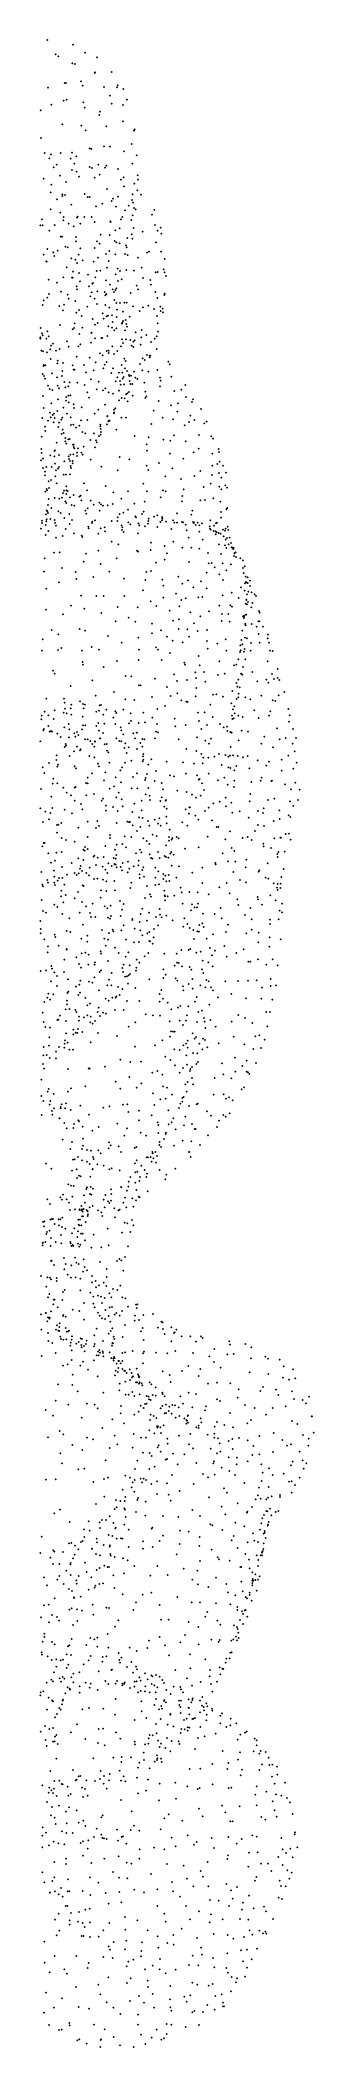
# Model space of a CAD drawing. Header units: metres. Extents: x -24.3 to 24.3, y -27.7 to 27.7.
# Drawn here: x 19.26 to 24.34, y -23.73 to 13.64 of the extents above; entities that cross this region are included whole.
import ezdxf

# ---------------------------------------------------------------- set-up
doc = ezdxf.new("R2010")
doc.units = ezdxf.units.M

msp = doc.modelspace()

# ---------------------------------------------------------------- linework, layer by layer
for p in [(19.3893, 13.6418, -7.1525), (19.8679, 13.5586, -7.5233), (19.5403, 13.3758, -6.7853), (19.5933, 13.3401, -8.1019), (19.8536, 13.209, -8.165), (19.9014, 13.1968, -6.7322), (20.0856, 13.4054, -7.7684), (20.3136, 13.3217, -7.4068), (19.4026, 12.757, -6.3498), (19.7096, 12.8424, -8.4345), (19.7346, 12.8433, -6.4654), (20.0151, 12.8737, -8.3049), (20.0483, 12.7915, -6.5415), (20.2669, 13.032, -8.0461), (20.274, 13.044, -6.8104), (20.4396, 12.7705, -8.1127), (20.5871, 13.0499, -7.3158), (20.6862, 12.7657, -7.7665), (20.6987, 12.8001, -7.1819), (20.8004, 12.7308, -7.4712), (19.2639, 12.3357, -8.7075), (19.4647, 12.4406, -6.3025), (19.6918, 12.5166, -8.5988), (19.7453, 12.5308, -6.3744), (20.06, 12.486, -6.442), (20.0842, 12.3855, -8.4825), (20.5509, 12.6064, -6.7822), (20.586, 12.4613, -8.1086), (20.7979, 12.436, -6.9197), (20.8714, 12.5328, -7.2128), (19.6642, 12.0734, -8.7394), (20.0219, 12.0517, -8.6184), (20.1029, 11.9644, -6.3366), (20.354, 12.246, -8.3654), (20.3648, 12.3106, -6.5183), (20.4829, 12.037, -6.524), (20.7971, 12.1275, -6.8126), (21.013, 11.9836, -7.2852), (19.2713, 11.8195, -6.2568), (20.1776, 11.6241, -6.2914), (20.2035, 11.6117, -8.5954), (20.4439, 11.6626, -8.4136), (20.5549, 11.6557, -6.464), (20.9575, 11.7094, -7.7988), (20.9966, 11.9568, -7.6313), (19.3368, 11.5408, -15.2272), (19.4253, 11.4409, -8.9832), (19.4581, 11.5156, -14.3542), (19.5064, 11.2704, -6.166), (19.5595, 11.3255, -13.726), (19.6356, 11.5375, -14.7258), (19.8211, 11.4321, -6.183), (19.8476, 11.5486, -8.8196), (19.849, 11.2234, -15.678), (19.8883, 11.344, -13.942), (19.9264, 11.478, -14.6335), (20.177, 11.2805, -14.0905), (20.2182, 11.2594, -6.1865), (20.3362, 11.3198, -14.413), (20.4582, 11.2695, -15.0578), (20.4871, 11.302, -6.337), (20.7006, 11.2395, -8.2124), (20.8129, 11.5678, -6.6435), (20.9669, 11.3428, -7.8198), (21.0483, 11.499, -7.5593), (19.3172, 11.0622, -9.0897), (19.4612, 10.9515, -12.7311), (19.6222, 11.1186, -13.2187), (19.7348, 10.9986, -16.0942), (19.9343, 11.1896, -8.8592), (19.9773, 11.0968, -6.0783), (20.2689, 11.0777, -15.7177), (20.3605, 11.1353, -8.5368), (20.4984, 10.871, -8.363), (20.7563, 11.0415, -14.2623), (20.8089, 11.0891, -14.6085), (20.8144, 10.9185, -6.4394), (21.0063, 10.9702, -14.9198), (21.0607, 10.842, -14.5468), (21.0669, 11.1223, -7.0501), (21.0767, 11.0461, -7.3958), (19.4519, 10.8069, -12.2789), (19.4525, 10.4903, -11.4009), (19.565, 10.6744, -16.5922), (19.6658, 10.7416, -8.9882), (19.6695, 10.7717, -5.913), (19.7177, 10.7557, -12.509), (19.8318, 10.575, -12.1853), (20.0816, 10.7742, -5.9523), (20.1375, 10.7187, -12.9904), (20.1767, 10.7234, -16.173), (20.2947, 10.5477, -5.924), (20.4105, 10.5948, -13.1387), (20.5844, 10.6439, -6.1744), (20.6085, 10.6864, -13.5165), (20.6621, 10.5428, -16.0537), (20.7009, 10.7243, -8.0867), (20.83, 10.4697, -13.569), (20.9011, 10.5568, -7.7365), (20.9623, 10.6659, -15.6515), (20.9764, 10.7683, -14.1791), (20.9808, 10.6139, -6.7537), (20.999, 10.5167, -7.408), (21.0298, 10.4928, -7.1039), (21.1317, 10.7645, -15.182), (21.3776, 10.4793, -14.8042), (19.2567, 10.194, -5.2083), (19.2922, 10.3023, -17.4239), (19.2998, 10.1936, -10.958), (19.4236, 10.0928, -17.6378), (19.5248, 10.196, -11.1731), (19.6279, 10.4303, -16.8298), (19.6853, 10.2881, -11.4736), (19.6939, 10.3488, -8.963), (19.7828, 10.2234, -17.0052), (19.8782, 10.1725, -5.4412), (19.9383, 10.3358, -16.7205), (19.952, 10.3543, -11.9519), (20.0028, 10.225, -8.7571), (20.0785, 10.3503, -5.7213), (20.2099, 10.3504, -16.533), (20.2698, 10.2572, -12.3133), (20.5606, 10.2685, -6.0157), (20.5678, 10.254, -12.8547), (20.6515, 10.1, -7.9504), (20.7335, 10.1381, -16.3261), (20.7561, 10.3027, -13.2575), (20.7858, 10.3457, -6.3239), (20.9527, 10.2914, -6.7268), (20.9722, 10.3798, -15.9097), (20.9904, 10.1449, -13.4508), (21.3339, 10.391, -15.3456), (21.3875, 10.1969, -14.374), (21.4376, 10.0916, -15.351), (21.494, 10.1476, -14.658), (19.3893, 9.7545, -18.6115), (19.5811, 9.7237, -18.3304), (19.6352, 9.9795, -5.0981), (19.664, 9.9835, -8.8589), (19.7225, 9.798, -11.1798), (19.7667, 9.7835, -17.8124), (19.9217, 9.8956, -17.383), (19.9239, 9.9729, -11.5183), (20.0048, 9.7645, -5.1047), (20.2674, 9.7693, -8.3145), (20.3092, 9.8952, -11.9826), (20.362, 9.8484, -16.8691), (20.383, 10.0163, -5.6955), (20.549, 10.014, -16.5753), (20.6415, 9.9023, -12.572), (20.669, 9.8769, -5.9681), (20.7353, 9.8564, -7.6112), (20.8503, 9.8231, -7.2585), (20.8624, 9.7822, -6.5608), (20.8775, 9.9546, -13.0532), (20.9564, 10.026, -7.0145), (20.9684, 9.9427, -16.2291), (21.1612, 10.0745, -13.7218), (21.41, 9.8772, -14.1367), (21.5069, 10.0358, -15.0389), (19.3217, 9.6478, -3.9375), (19.3676, 9.5203, -19.1005), (19.3763, 9.516, -10.8691), (19.4974, 9.6871, -4.3976), (19.5206, 9.6218, -8.7477), (19.7452, 9.4084, -18.8409), (19.8339, 9.5809, -8.5842), (19.9103, 9.5549, -18.1437), (19.9375, 9.4935, -4.5823), (19.9697, 9.6442, -11.3984), (20.0452, 9.5399, -17.8509), (20.2519, 9.5149, -5.069), (20.3328, 9.5888, -17.2712), (20.3765, 9.3503, -11.811), (20.4788, 9.6593, -5.5602), (20.497, 9.4053, -5.3573), (20.5306, 9.5267, -12.0872), (20.5402, 9.7119, -7.8794), (20.6497, 9.6544, -12.3461), (20.6941, 9.3845, -7.1502), (20.8322, 9.6602, -16.5701), (20.8591, 9.3606, -12.5801), (20.8827, 9.6401, -12.7825), (20.9988, 9.3515, -16.5649), (21.0728, 9.5885, -13.1561), (21.1415, 9.4018, -16.3036), (21.2391, 9.6811, -13.5614), (21.2804, 9.7025, -15.9462), (21.5018, 9.7018, -15.4064), (21.5495, 9.3761, -15.265), (21.5687, 9.5686, -14.87), (19.412, 9.1825, -2.734), (19.5687, 9.1255, -19.5614), (19.6866, 9.2254, -8.4507), (19.8477, 9.216, -3.5907), (19.8599, 9.2195, -11.2754), (19.8683, 9.3313, -3.9707), (19.9339, 9.0592, -3.2194), (19.941, 9.0005, -19.3719), (19.9751, 9.3061, -18.6602), (19.997, 9.1474, -19.0118), (20.1417, 9.2748, -18.2669), (20.1649, 9.0562, -18.7772), (20.2227, 9.1054, -11.6272), (20.2364, 9.1161, -4.1465), (20.2784, 9.2217, -4.5474), (20.3057, 9.3393, -7.9583), (20.4816, 9.171, -7.5723), (20.551, 9.0853, -17.4836), (20.6059, 9.0014, -6.8015), (20.65, 8.9886, -6.0675), (20.6608, 9.2771, -5.867), (20.6715, 9.0205, -6.3639), (20.7032, 9.1589, -17.1335), (20.7386, 9.3414, -6.547), (20.7686, 9.187, -12.3236), (21.0514, 9.069, -12.8255), (21.0744, 9.0014, -16.5657), (21.1652, 9.2106, -13.1363), (21.3017, 9.1718, -13.4299), (21.3139, 9.0868, -16.0726), (21.4007, 9.3145, -15.8421), (21.4397, 9.3239, -13.913), (21.5714, 9.3195, -14.3868), (21.5974, 9.2465, -14.8635), (19.3041, 8.7073, -8.2111), (19.3231, 8.7935, -2.2117), (19.3893, 8.8432, -10.9761), (19.4174, 8.913, -19.8257), (19.61, 8.6924, -2.2144), (19.6436, 8.9572, -8.3031), (19.6783, 8.6113, -8.0225), (19.6996, 8.7177, -19.9492), (19.7647, 8.9015, -2.6088), (19.7851, 8.8295, -11.2846), (19.9075, 8.7842, -19.7371), (19.975, 8.6178, -2.3771), (20.1338, 8.6759, -2.6298), (20.1881, 8.8679, -19.1678), (20.2111, 8.9478, -7.7812), (20.2686, 8.8293, -3.1909), (20.3128, 8.7259, -7.3031), (20.3201, 8.9656, -3.8583), (20.4538, 8.9486, -4.3222), (20.4656, 8.7105, -6.8358), (20.4681, 8.8863, -18.2228), (20.4836, 8.9143, -7.1294), (20.54, 8.6573, -18.4595), (20.6249, 8.9518, -5.0558), (20.6369, 8.8018, -17.5856), (20.6713, 8.7436, -4.4017), (20.685, 8.6205, -17.8178), (20.739, 8.7481, -4.7818), (20.8179, 8.7522, -12.395), (20.8652, 8.7527, -17.1163), (20.9366, 8.9308, -16.8309), (20.9785, 8.6851, -12.7265), (21.1039, 8.5973, -16.6153), (21.1682, 8.6628, -13.1031), (21.2684, 8.6957, -16.2025), (21.3721, 8.6342, -13.5773), (21.3974, 8.9518, -13.6464), (21.4363, 8.8402, -15.746), (21.4873, 8.6787, -14.0305), (21.4959, 8.5998, -15.1496), (21.532, 8.6423, -14.7472), (21.564, 8.8954, -14.4213), (21.5691, 8.9197, -14.8997), (19.2662, 8.2815, 9.6879), (19.6264, 8.3359, -7.855), (19.8612, 8.2582, -11.5126), (19.8849, 8.2816, -20.3082), (19.8973, 8.3655, -1.9291), (19.9253, 8.5668, -7.8201), (20.0252, 8.5038, -11.5782), (20.0372, 8.2849, -7.3218), (20.2306, 8.4503, -19.8268), (20.2766, 8.3431, -2.2058), (20.3261, 8.3767, -6.6836), (20.4175, 8.552, -2.8631), (20.4372, 8.4554, -12.0302), (20.493, 8.5009, -19.1056), (20.5151, 8.5074, -6.2438), (20.5208, 8.3086, -19.3833), (20.5884, 8.2884, -5.8067), (20.5912, 8.5166, -3.1436), (20.6022, 8.3894, -18.8412), (20.6319, 8.236, -2.5838), (20.6727, 8.2744, -12.3678), (20.6778, 8.4856, -18.1499), (20.7751, 8.3595, -17.6638), (20.7823, 8.3824, -5.3127), (20.7935, 8.4089, -3.4022), (20.7968, 8.5845, -4.1293), (20.8322, 8.2392, -2.9786), (20.8426, 8.427, -4.9785), (20.8546, 8.3562, -12.6451), (20.8711, 8.3054, -17.3606), (20.917, 8.4918, -4.4067), (21.1403, 8.2436, -3.9907), (21.4257, 8.507, -15.6262), (21.4427, 8.367, -15.3275), (21.5396, 8.5739, -14.419), (19.2562, 8.1047, 10.3059), (19.2612, 8.0819, 9.3309), (19.2776, 7.8561, 10.4948), (19.2865, 8.1804, 10.0185), (19.3032, 8.1463, -7.8479), (19.3708, 8.0802, 9.6745), (19.3877, 8.2207, -11.1095), (19.414, 8.1255, -20.492), (19.447, 7.8807, 9.5535), (19.4547, 7.952, -1.1322), (19.4953, 7.986, -11.276), (19.5493, 7.8581, -0.8349), (19.6151, 7.8921, -20.6346), (19.7521, 8.0352, -7.4075), (19.7851, 7.9337, -11.5591), (19.9645, 7.9396, -1.2235), (19.9834, 8.1661, -1.6867), (20.0012, 7.977, -6.9177), (20.198, 8.0063, -6.435), (20.2066, 8.1893, -11.8776), (20.215, 8.1913, -20.1212), (20.2745, 8.0866, -1.7713), (20.3953, 8.0946, -12.1314), (20.4099, 8.0921, -6.0163), (20.4901, 7.8552, -20.0908), (20.5021, 8.1347, -19.7483), (20.5298, 7.8571, -1.6902), (20.5986, 7.9374, -5.5528), (20.6871, 7.8537, -1.9425), (20.7554, 7.9375, -18.6485), (20.7755, 8.0711, -12.6716), (20.7974, 7.9994, -5.2717), (20.8511, 8.0715, -17.5446), (20.9297, 8.0593, -17.1854), (20.9563, 7.9491, -2.5696), (20.9844, 7.9279, -5.0048), (20.9864, 8.0243, -16.8772), (21.0097, 8.0528, -13.1119), (21.0317, 8.2027, -3.4436), (21.1266, 7.9688, -2.9799), (21.1335, 8.1069, -4.4777), (21.2291, 8.1475, -13.5084), (21.3132, 8.0174, -14.0024), (21.3836, 8.0848, -15.4653), (21.4231, 7.8917, -4.118), (21.4239, 8.1246, -14.768), (21.4459, 8.2099, -14.2919), (19.3069, 7.8438, -20.6164), (19.318, 7.5752, -0.1218), (19.3202, 7.5938, 9.1415), (19.3509, 7.586, 10.5461), (19.3837, 7.8274, -7.5012), (19.4522, 7.7036, 10.2985), (19.5747, 7.6244, -7.0738), (19.5816, 7.6692, 9.659), (19.6687, 7.4776, 9.9105), (19.6776, 7.6265, -11.6095), (19.8574, 7.5828, -11.8806), (19.8776, 7.5034, -6.3062), (19.898, 7.5075, -20.753), (19.9319, 7.7442, -0.6678), (20.07, 7.5891, -12.1254), (20.1737, 7.7253, -0.9175), (20.2513, 7.492, -20.567), (20.2887, 7.6382, -12.3744), (20.3703, 7.8111, -5.8476), (20.4183, 7.7741, -1.3873), (20.4312, 7.5314, -0.7087), (20.4537, 7.5961, -20.3675), (20.4915, 7.6484, -5.4926), (20.5292, 7.8145, -12.5543), (20.6118, 7.5312, -19.8887), (20.6278, 7.7986, -19.7123), (20.7687, 7.5918, -18.9675), (20.8221, 7.7082, -17.6939), (20.8337, 7.5311, -5.1313), (20.8467, 7.6674, -13.2906), (20.8719, 7.4797, -17.3022), (21.1127, 7.6098, -2.1844), (21.1565, 7.4931, -15.0927), (21.1619, 7.716, -16.1112), (21.1991, 7.6867, -14.2996), (21.2444, 7.7769, -15.7391), (21.2896, 7.7635, -15.2866), (21.2927, 7.7346, -2.7811), (21.3042, 7.7674, -4.6189), (21.4339, 7.4991, -2.5268), (21.6368, 7.6556, -3.565), (21.6624, 7.6069, -3.9176), (19.3003, 7.4242, 10.6913), (19.3266, 7.387, 0.1629), (19.3436, 7.336, 9.1302), (19.3996, 7.204, -11.5562), (19.4296, 7.1453, 10.6668), (19.4757, 7.4345, 9.3094), (19.4801, 7.1275, -6.274), (19.5653, 7.3649, -6.6399), (19.5797, 7.2054, -11.7968), (19.6064, 7.1553, 10.4048), (19.6638, 7.387, 10.1494), (19.7058, 7.2727, 9.7989), (19.7249, 7.1774, 10.0031), (19.7776, 7.1941, -5.8752), (19.8017, 7.2714, 0.2461), (19.9488, 7.261, -12.2461), (20.0795, 7.2208, -12.54), (20.1085, 7.4578, -0.0752), (20.2022, 7.3246, -5.5152), (20.3061, 7.1373, -13.1669), (20.3419, 7.2803, 0.0097), (20.4215, 7.1215, -20.3561), (20.4677, 7.1582, -13.5632), (20.5752, 7.4432, -13.09), (20.6606, 7.2894, -0.446), (20.6921, 7.3631, -19.6426), (20.7184, 7.4463, -1.0584), (20.7199, 7.1105, -18.8033), (20.7373, 7.2934, -19.1375), (20.7547, 7.2276, -18.403), (20.7818, 7.4516, -18.6264), (20.786, 7.3378, -18.0657), (20.8093, 7.3699, -13.7797), (20.8117, 7.2286, -17.1483), (20.9041, 7.4073, -1.3322), (20.9126, 7.3892, -14.0936), (20.9195, 7.2962, -14.4989), (20.9313, 7.2367, -0.9138), (20.9425, 7.3942, -16.6943), (20.9672, 7.2398, -14.95), (20.9985, 7.4645, -1.6751), (21.0239, 7.3582, -16.0345), (21.0641, 7.3297, -15.6918), (21.1895, 7.261, -1.5007), (21.2653, 7.4688, -4.7721), (21.4801, 7.3573, -4.5319), (21.4858, 7.1918, -1.9006), (21.4929, 7.3017, -2.2135), (21.6959, 7.3744, -4.2854), (21.7521, 7.1057, -2.2867), (21.8809, 7.1301, -2.8101), (21.9536, 7.2215, -3.3658), (19.3054, 7.0151, 9.079), (19.3222, 6.7914, 9.1052), (19.463, 6.8764, -11.9483), (19.5712, 6.7349, -5.2889), (19.5836, 6.9507, -20.6835), (19.6849, 6.7957, -12.5546), (19.7368, 6.929, 10.241), (19.7398, 6.9937, -12.3057), (19.7767, 7.0232, 0.4794), (19.7839, 6.8955, 10.0093), (19.8176, 7.0246, -5.5326), (19.8807, 6.8601, -5.2617), (19.8845, 6.7909, -13.3539), (20.0253, 6.8028, -13.7325), (20.1291, 7.0814, -12.9212), (20.1615, 6.9827, -5.2522), (20.3336, 6.7594, -14.5476), (20.4609, 6.8551, 0.4121), (20.5292, 7.0827, -5.0972), (20.6085, 7.0561, -14.3731), (20.6272, 6.7606, -18.1864), (20.651, 6.7822, -15.8842), (20.7185, 6.9322, -17.5423), (20.7679, 6.9772, 0.0203), (20.8269, 6.9729, -15.509), (20.8519, 7.044, -16.3233), (20.8735, 7.0663, -15.2013), (20.8808, 6.9137, -4.9055), (20.9094, 7.0889, -15.8796), (20.9727, 7.0206, -0.3581), (21.2129, 6.9785, -0.7788), (21.213, 7.0924, -1.0887), (21.2294, 7.0069, -4.7701), (21.367, 6.7405, -4.6363), (21.4576, 6.9208, -1.1074), (21.6853, 6.8379, -1.3809), (21.82, 6.8783, -1.8109), (21.9659, 6.9939, -4.0239), (22.0783, 6.905, -2.6852), (22.096, 6.9514, -3.6213), (22.2442, 6.7709, -3.3341), (19.2934, 6.604, 11.0092), (19.3425, 6.4404, -13.3083), (19.3483, 6.3653, -13.8351), (19.4021, 6.5574, -12.5659), (19.4399, 6.7029, -12.2316), (19.4498, 6.6199, 9.1858), (19.4864, 6.6581, 0.6633), (19.5074, 6.5225, 10.8022), (19.514, 6.6841, -20.5648), (19.525, 6.6028, -12.8591), (19.5955, 6.439, -14.1349), (19.603, 6.52, -13.7542), (19.6462, 6.5725, 10.6098), (19.6672, 6.6104, 9.4184), (19.6737, 6.3894, 9.462), (19.7569, 6.6859, 10.3514), (19.823, 6.6189, -5.0172), (19.83, 6.472, 9.6291), (19.8746, 6.4792, 10.0807), (19.9196, 6.4245, -14.8847), (19.9817, 6.4601, 0.7721), (20.0163, 6.562, -14.6101), (20.1332, 6.569, -20.1789), (20.2706, 6.684, -4.95), (20.3711, 6.4815, -19.4194), (20.3728, 6.4501, 0.6985), (20.3823, 6.4012, -4.8544), (20.497, 6.4848, -18.0346), (20.5011, 6.6428, -15.4739), (20.506, 6.6385, -19.1841), (20.5232, 6.5407, -18.5565), (20.5347, 6.5528, -16.7634), (20.5445, 6.5566, -17.5905), (20.6272, 6.7082, -16.5071), (20.6278, 6.6933, -17.32), (20.6713, 6.3879, 0.6278), (20.7633, 6.6129, -4.8201), (20.853, 6.612, 0.3729), (21.3199, 6.493, 0.0031), (21.5299, 6.6107, -0.4359), (21.726, 6.5821, -0.794), (21.8032, 6.7225, -4.3628), (21.9413, 6.467, -1.0342), (22.0198, 6.5304, -1.3633), (22.05, 6.6481, -4.055), (22.121, 6.5665, -1.6845), (22.3084, 6.5028, -3.5508), (22.3512, 6.5356, -2.6434), (19.2788, 6.0263, 9.1121), (19.2827, 6.2544, -14.2057), (19.5192, 5.9893, -19.7144), (19.5293, 6.0047, 10.777), (19.5619, 6.1425, 9.3841), (19.6561, 6.3054, -14.719), (19.6927, 6.324, -20.1826), (19.7202, 6.2305, -15.0648), (19.7237, 6.1697, -19.8875), (19.7404, 6.126, 9.5718), (19.7794, 6.2078, 10.4264), (19.8019, 6.2165, 0.8598), (19.8651, 6.1106, 10.2491), (19.8752, 6.1073, 9.9859), (19.879, 6.063, -19.5442), (19.8884, 6.0414, -4.762), (19.9563, 6.0421, -16.2616), (20.0391, 6.3428, -19.9017), (20.0668, 6.071, -19.1412), (20.0951, 6.3203, -15.5321), (20.1898, 6.1933, -16.519), (20.2566, 6.319, -16.0473), (20.2756, 6.0569, 0.8959), (20.2958, 6.1884, -18.3805), (20.304, 6.1513, -17.7798), (20.3507, 6.2706, -17.01), (20.383, 6.2922, -17.3373), (20.3844, 6.3453, -18.7611), (21.0133, 6.269, 0.5289), (21.2359, 6.1159, -4.6829), (21.2406, 5.9964, 0.5557), (21.2714, 6.2464, 0.3061), (21.5445, 6.1985, 0.0656), (21.676, 6.1842, -4.5112), (21.744, 6.2841, -0.316), (21.9581, 6.1704, -4.3013), (22.2047, 6.0342, -0.7318), (22.2062, 6.2859, -1.2507), (22.4354, 6.2627, -2.2045), (22.4699, 6.2186, -3.2853), (22.5748, 6.0297, -2.6988), (19.2684, 5.8168, -15.5358), (19.2825, 5.9531, -15.1675), (19.3063, 5.8496, -19.5377), (19.3075, 5.676, 10.9859), (19.3724, 5.6942, -16.2614), (19.4433, 5.9107, -4.6881), (19.4664, 5.6929, -18.963), (19.5213, 5.8904, 9.3807), (19.534, 5.754, -16.5044), (19.5489, 5.6283, -17.5028), (19.5869, 5.6603, -18.6685), (19.6072, 5.9171, -15.8474), (19.6083, 5.6905, -17.191), (19.7021, 5.7994, 10.5969), (19.7863, 5.8884, -19.1637), (19.7895, 5.8383, 9.8019), (19.8093, 5.8025, 10.3557), (19.8178, 5.9221, -16.5095), (19.8206, 5.7077, 9.9942), (19.8308, 5.6736, -4.8445), (19.8566, 5.7591, -17.8988), (19.8611, 5.8061, -18.3882), (19.8706, 5.9286, 10.12), (19.9385, 5.956, 0.9334), (19.9413, 5.8964, -18.7208), (20.018, 5.9613, -17.1493), (20.0475, 5.9236, -17.6038), (20.194, 5.8271, -4.8389), (20.3895, 5.6986, 0.9998), (20.6963, 5.6295, -4.9837), (20.7312, 5.8781, 0.863), (20.9124, 5.8319, -4.8973), (21.234, 5.7155, 0.6742), (21.2658, 5.6388, -4.9153), (21.4659, 5.7642, 0.4672), (21.6694, 5.9422, 0.1862), (21.7153, 5.6694, -4.6768), (21.915, 5.8451, -4.3982), (22.1063, 5.9628, -0.4495), (22.2345, 5.6192, -0.398), (22.4536, 5.7171, -3.6754), (22.4559, 5.9381, -1.2532), (22.5484, 5.7458, -3.3649), (22.5815, 5.9716, -2.0972), (22.5944, 5.7902, -1.67), (22.6569, 5.7179, -2.7532), (19.3426, 5.5394, -17.9356), (19.3441, 5.6053, 9.24), (19.3536, 5.2331, -11.6336), (19.3786, 5.2816, 9.3234), (19.3842, 5.2569, -9.482), (19.4103, 5.4222, -11.3143), (19.4201, 5.3001, 10.8594), (19.4571, 5.4492, -10.2823), (19.54, 5.5165, 9.4551), (19.5613, 5.3896, -10.5576), (19.6941, 5.5497, 10.5849), (19.6987, 5.2504, 10.4699), (19.7376, 5.5502, 1.0174), (19.74, 5.2561, -10.9127), (19.7429, 5.3298, 9.9001), (19.7636, 5.2445, 10.1496), (19.8084, 5.557, 10.1588), (20.068, 5.3904, -5.1546), (20.1255, 5.2601, 1.1104), (20.4727, 5.3377, 1.0667), (20.8854, 5.2413, 0.977), (21.173, 5.3841, 0.8097), (21.2427, 5.237, -5.4073), (21.5359, 5.2569, -5.2394), (21.5827, 5.5155, -4.9143), (21.587, 5.2411, 0.523), (21.876, 5.4668, 0.1347), (21.9236, 5.2729, -4.8565), (22.1208, 5.5272, -4.3898), (22.2922, 5.3171, -4.2471), (22.4263, 5.3838, -3.8956), (22.4471, 5.542, -0.8031), (22.5775, 5.5788, -1.2318), (22.5882, 5.3249, -3.4374), (22.6219, 5.2753, -1.2219), (22.6263, 5.4916, -3.1344), (22.6954, 5.3517, -1.6093), (22.708, 5.5838, -2.4065), (22.7258, 5.3058, -2.0401), (19.3754, 4.8874, -12.0172), (19.3898, 4.868, 1.1462), (19.3985, 4.9847, 10.8581), (19.4114, 5.0988, -9.0879), (19.4629, 4.9256, -8.596), (19.5253, 5.1134, 10.7149), (19.5956, 4.8655, 9.6804), (19.6141, 5.1014, 1.1143), (19.6602, 5.1239, -5.3567), (19.6779, 5.2097, 9.7058), (19.7214, 5.0498, 9.979), (19.7418, 5.1879, -11.2858), (19.7438, 5.0229, -11.6847), (19.8091, 5.1249, -9.8644), (19.8427, 4.9813, -9.2658), (19.879, 5.1703, -10.1527), (19.8915, 4.9714, -5.6822), (19.9844, 5.1379, -10.6438), (20.0087, 5.1607, -5.3982), (20.0211, 5.0732, -11.251), (20.0927, 4.8814, -11.665), (20.138, 4.9213, -9.2912), (20.1953, 5.0645, -10.1016), (20.2515, 4.9898, -9.6543), (20.3558, 5.0295, -10.4982), (20.359, 4.8781, -11.3774), (20.3875, 4.9947, -5.7798), (20.422, 4.9702, -10.9146), (20.5102, 4.9767, -10.2411), (20.6053, 5.0007, 1.1129), (20.6158, 5.2203, -5.4569), (20.7642, 5.1041, -5.7081), (20.8902, 4.8943, -10.0715), (21.0083, 5.0109, -5.8626), (21.1766, 4.8592, -6.255), (21.1957, 5.0486, 0.8694), (21.497, 5.1253, -5.5145), (21.892, 5.0517, -5.2898), (21.8975, 5.1526, 0.2093), (22.0827, 4.8792, -0.0625), (22.2327, 5.0727, -4.7829), (22.3222, 5.0788, -4.4448), (22.4754, 5.1088, -0.7909), (22.6071, 5.0456, -3.6049), (22.7133, 4.9062, -1.837), (22.7367, 4.9302, -2.9919), (19.2719, 4.5411, 1.2018), (19.2871, 4.6936, 10.9239), (19.2897, 4.648, -7.5203), (19.3552, 4.6135, 10.7243), (19.3648, 4.8117, 9.5023), (19.3687, 4.6775, -6.0436), (19.3756, 4.7147, -12.2659), (19.3996, 4.836, -5.7666), (19.4056, 4.4978, 9.9272), (19.442, 4.7236, -7.9327), (19.5242, 4.702, 9.853), (19.5288, 4.651, 10.128), (19.5512, 4.5984, -6.2975), (19.6333, 4.8349, 10.2247), (19.7031, 4.7435, -12.1495), (19.7299, 4.536, -6.5331), (19.7967, 4.8196, 1.2053), (19.8031, 4.63, -7.9355), (19.8459, 4.7045, -8.248), (20.1163, 4.8201, -8.8655), (20.1498, 4.5816, -6.595), (20.1588, 4.5473, -7.7659), (20.2216, 4.6489, 1.2525), (20.2221, 4.6747, -8.3099), (20.2745, 4.6959, -6.3152), (20.3827, 4.5512, -12.0306), (20.4524, 4.5702, -7.9689), (20.4607, 4.4938, -7.1075), (20.584, 4.6877, -11.6211), (20.6895, 4.6881, -8.4545), (20.6952, 4.755, -8.7806), (20.7327, 4.8137, -6.2483), (20.7684, 4.6072, -8.0259), (20.7789, 4.5213, -7.4733), (20.7812, 4.5679, -7.0958), (20.7986, 4.8444, -9.5637), (20.8944, 4.6608, -11.3018), (20.9301, 4.6211, -6.8329), (21.0255, 4.7708, -10.6854), (21.0364, 4.7551, -8.7377), (21.0806, 4.6437, -8.0897), (21.1018, 4.6061, -7.7598), (21.1454, 4.8172, -9.7066), (21.2055, 4.5881, 0.9057), (21.2616, 4.6371, -7.1765), (21.2648, 4.6885, -8.3354), (21.2733, 4.7273, -10.3093), (21.3688, 4.7659, -8.9264), (21.4323, 4.5725, -10.8187), (21.4351, 4.7898, 0.6996), (21.4905, 4.6663, -7.8704), (21.5176, 4.7005, -6.9477), (21.5226, 4.7604, -9.527), (21.5237, 4.7356, -6.6093), (21.5279, 4.7286, -8.548), (21.5924, 4.6752, -7.259), (21.6955, 4.5353, 0.3948), (21.7264, 4.6987, -8.2642), (21.7491, 4.6538, -7.6068), (21.7975, 4.6532, -9.8021), (21.7999, 4.8299, -6.2391), (21.8893, 4.669, -9.4199), (21.9138, 4.6612, -7.0978), (21.9609, 4.6177, 0.058), (21.9767, 4.514, -10.1366), (22.0651, 4.8053, -6.0182), (22.0945, 4.667, -8.4943), (22.1099, 4.6521, -7.9624), (22.1158, 4.6626, -8.8769), (22.1435, 4.6122, -0.2535), (22.1812, 4.6541, -6.7244), (22.215, 4.4865, -9.7521), (22.2154, 4.6052, -7.0366), (22.261, 4.6434, -6.3322), (22.4067, 4.5859, -6.0324), (22.414, 4.5451, -8.1464), (22.4169, 4.6961, -5.3737), (22.4268, 4.5269, -7.4), (22.4794, 4.5017, -8.6364), (22.4852, 4.6023, -1.0424), (22.5181, 4.4954, -7.7699), (22.522, 4.6397, -5.0759), (22.5459, 4.6553, -4.764), (22.6177, 4.7495, -4.0637), (22.6185, 4.8556, -1.3089), (22.6557, 4.5256, -1.9207), (22.689, 4.5038, -4.4177), (22.7067, 4.5427, -2.2945), (22.7396, 4.5833, -3.1681), (22.7518, 4.5185, -2.8031), (19.3589, 4.4239, 10.2356), (19.5469, 4.3754, -12.6431), (19.675, 4.4039, 1.2909), (19.885, 4.4596, -7.1144), (20.0265, 4.4128, 1.3251), (20.0416, 4.3899, -12.5077), (20.3351, 4.1314, -12.689), (20.3393, 4.4501, -7.4232), (20.5853, 4.3022, 1.2339), (20.7071, 4.2521, -12.247), (20.8095, 4.4839, -11.7829), (21.0525, 4.1364, 1.0556), (21.0715, 4.4547, -11.5369), (21.0735, 4.1148, -12.1545), (21.3123, 4.1491, -11.8226), (21.3177, 4.2831, 0.8208), (21.5706, 4.2211, -11.3974), (21.7288, 4.302, -11.0679), (21.8963, 4.1908, 0.0055), (22.015, 4.3736, -10.5385), (22.0648, 4.1907, -10.8608), (22.2157, 4.1721, -0.7326), (22.2747, 4.3392, -10.0979), (22.5167, 4.44, -9.0459), (22.5378, 4.4773, -6.7915), (22.5723, 4.4613, -1.527), (22.5825, 4.2546, -9.6126), (22.6091, 4.4528, -7.0953), (22.6695, 4.4001, -6.4089), (22.6905, 4.2359, -2.5982), (22.7028, 4.3398, -5.8558), (22.7164, 4.1864, -9.3217), (22.7301, 4.3674, -8.3666), (22.7614, 4.2515, -6.1618), (22.777, 4.3768, -3.9192), (22.8056, 4.2772, -7.9626), (22.8164, 4.197, -6.7623), (22.8382, 4.1641, -5.2342), (22.842, 4.1925, -4.8673), (22.8529, 4.1848, -7.5416), (19.3278, 3.7432, -13.2054), (19.3397, 3.9913, -13.0049), (19.51, 4.0962, 1.3534), (19.6151, 4.105, -12.9452), (19.6603, 3.8113, -13.2721), (19.913, 3.7392, 1.4802), (20.0618, 3.9262, -13.0966), (20.1086, 4.08, 1.3923), (20.3826, 3.8874, -13.0025), (20.5392, 3.7409, 1.3641), (20.677, 3.9918, -12.64), (21.3155, 3.7561, -12.3476), (21.4078, 3.9087, -12.0798), (21.5668, 3.9663, -11.8093), (21.6107, 4.0815, 0.405), (22.0203, 3.92, -11.3575), (22.377, 4.0909, -1.3088), (22.3852, 3.8965, -10.8144), (22.4442, 3.9071, -1.7753), (22.4994, 3.822, -2.072), (22.6182, 4.071, -2.2645), (22.6497, 3.8961, -10.2943), (22.7162, 3.7675, -2.7823), (22.8016, 3.878, -9.8696), (22.861, 4.0344, -3.3681), (22.8642, 4.0848, -3.6806), (22.8891, 4.1023, -4.0503), (22.898, 4.0158, -8.9971), (22.9749, 3.994, -7.1431), (23.0232, 3.9553, -7.8751), (23.0243, 3.8127, -4.2096), (23.057, 3.8431, -4.666), (19.3704, 3.4278, 1.5012), (19.6044, 3.5439, -13.5076), (19.9259, 3.6056, -13.4861), (20.2428, 3.6407, 1.4755), (20.8128, 3.6151, -12.9859), (21.1666, 3.3949, 0.9637), (21.209, 3.5863, -12.6493), (21.2274, 3.7366, 0.9004), (21.5246, 3.5935, 0.4624), (21.5475, 3.4798, -12.4243), (21.8243, 3.6522, -0.173), (21.8969, 3.5203, -11.9895), (22.0048, 3.5815, -0.7806), (22.1045, 3.4491, -1.1647), (22.2478, 3.5606, -1.5089), (22.3485, 3.4323, -11.4787), (22.351, 3.7237, -11.1311), (22.5886, 3.6922, -2.3961), (22.6518, 3.5867, -10.7605), (22.9872, 3.4528, -3.5131), (23.0387, 3.7166, -6.4826), (23.057, 3.3897, -9.4836), (23.0662, 3.5269, -9.0248), (23.0735, 3.6483, -8.3012), (23.0798, 3.5492, -7.0059), (23.0905, 3.5447, -7.829), (23.1103, 3.639, -5.3692), (23.1159, 3.5326, -6.086), (23.1245, 3.3727, -3.9054), (23.1561, 3.5728, -5.0599), (23.1594, 3.4785, -5.6171), (19.3606, 3.0363, 1.5188), (19.8269, 3.1065, -13.8755), (20.0167, 3.2933, -13.7293), (20.0788, 3.0545, 1.5628), (20.3006, 3.2883, -13.6353), (20.4388, 3.2884, 1.4642), (20.6966, 3.0824, -13.6158), (20.8221, 3.2918, -13.3622), (21.0651, 3.0759, -13.332), (21.3088, 3.1879, 0.767), (21.4154, 3.103, -12.9436), (21.548, 3.2577, 0.3631), (21.6604, 3.0156, 0.0659), (21.7831, 3.3333, -0.1931), (21.8428, 3.0973, -12.4521), (21.8817, 3.2173, -0.5871), (21.9575, 3.2477, -12.1806), (22.1934, 3.2633, -1.5517), (22.2677, 3.2721, -11.7757), (22.3965, 3.0015, -2.1815), (22.5851, 3.1102, -2.5361), (22.6452, 3.3036, -11.0979), (22.7922, 3.1166, -2.9301), (22.8129, 3.3531, -10.6536), (22.8233, 3.0884, -10.8379), (22.9432, 3.2523, -10.341), (23.0744, 3.1448, -7.2918), (23.0893, 3.2168, -8.3263), (23.0906, 3.2207, -8.0077), (23.0985, 3.3185, -8.7227), (23.1014, 3.136, -3.6023), (23.1211, 3.1806, -6.807), (23.182, 3.077, -6.282), (23.1862, 3.3548, -4.2267), (23.1987, 3.1582, -5.898), (23.2416, 3.319, -4.5725), (23.27, 3.29, -4.8831), (23.3222, 3.01, -5.3902), (19.4666, 2.6539, -14.0196), (19.6791, 2.9471, 1.5694), (19.9921, 2.675, 1.5245), (20.0882, 2.6454, -14.1625), (20.3894, 2.9708, 1.4964), (20.6603, 2.8167, -13.8546), (20.8981, 2.8834, 1.1676), (21.0267, 2.8113, -13.581), (21.3365, 2.772, 0.6711), (21.5011, 2.6493, 0.394), (21.7274, 2.8272, -0.1565), (21.8326, 2.6742, -0.5701), (21.8384, 2.8521, -12.6297), (21.9934, 2.6702, -1.1581), (22.0492, 2.9873, -1.2811), (22.115, 2.7832, -12.3246), (22.1835, 2.6395, -1.7768), (22.2313, 2.9134, -12.0737), (22.3586, 2.6572, -2.1715), (22.6286, 2.821, -2.6405), (22.6369, 2.9525, -11.4384), (22.7516, 2.9517, -11.121), (22.7791, 2.8145, -2.9073), (23.0154, 2.6452, -10.4811), (23.0249, 2.9127, -10.2606), (23.0451, 2.8972, -8.2781), (23.047, 2.8804, -7.8522), (23.0522, 2.9243, -7.5573), (23.0669, 2.7554, -8.8781), (23.067, 2.7723, -3.3548), (23.0755, 2.7422, -9.656), (23.0846, 2.9406, -7.0498), (23.0907, 2.9405, -9.1902), (23.1887, 2.7651, -6.4631), (23.2783, 2.7156, -3.8042), (23.3101, 2.8177, -5.7785), (23.3276, 2.8158, -4.0848), (23.3364, 2.9769, -4.356), (23.4002, 2.7165, -5.4935), (19.2889, 2.2686, -14.1302), (19.3, 2.4808, 1.4364), (19.5868, 2.2825, 1.4038), (19.5929, 2.5783, 1.4993), (19.6498, 2.3206, -14.2618), (20.0305, 2.2726, 1.3854), (20.2104, 2.3424, -14.3034), (20.3499, 2.2927, 1.3114), (20.5152, 2.5442, -14.1258), (20.769, 2.4201, 1.1922), (21.0824, 2.514, -13.7742), (21.0907, 2.2908, 0.8349), (21.3358, 2.595, -13.4767), (21.4074, 2.3329, -13.6003), (21.4461, 2.2912, 0.3963), (21.6132, 2.5348, 0.0853), (21.7207, 2.4578, -0.2234), (21.9062, 2.4276, -0.9002), (22.0241, 2.5335, -12.616), (22.3554, 2.45, -12.1667), (22.3679, 2.3096, -2.2363), (22.5504, 2.4003, -11.8481), (22.7058, 2.4841, -2.7783), (22.7193, 2.2732, -11.564), (22.9726, 2.2478, -8.5836), (22.9736, 2.3684, -8.2611), (22.982, 2.2791, -3.0803), (22.9971, 2.4718, -7.5172), (23.0162, 2.3896, -8.957), (23.0423, 2.2541, -10.3289), (23.0573, 2.3041, -9.8352), (23.0631, 2.516, -9.3623), (23.103, 2.5005, -6.9033), (23.1705, 2.2694, -3.3604), (23.1768, 2.4145, -6.6268), (23.3154, 2.5797, -6.1029), (23.3364, 2.4202, -3.7273), (23.4849, 2.5033, -4.3437), (23.4883, 2.5683, -4.6353), (23.5126, 2.4234, -5.2338), (23.531, 2.2724, -5.5156), (23.578, 2.2654, -4.549), (19.4941, 1.8984, 1.164), (20.0455, 2.0603, -14.4436), (20.0533, 2.0102, 1.2274), (20.4367, 1.9656, -14.4626), (20.6814, 2.0782, 1.074), (21.0848, 2.0971, -14.0941), (21.5169, 2.0992, 0.1426), (21.6698, 2.2298, -13.387), (21.9368, 2.0501, -13.1256), (21.9462, 2.0087, -1.133), (22.2003, 2.17, -1.9192), (22.2209, 1.9994, -12.6062), (22.299, 1.8711, -2.162), (22.5859, 2.0741, -11.9111), (22.8613, 1.9959, -2.8975), (22.9003, 2.0132, -11.0868), (22.9374, 2.1069, -8.0236), (23.0244, 1.9693, -10.2152), (23.0684, 2.1115, -7.1284), (23.2027, 1.874, -6.75), (23.4876, 2.0725, -5.936), (23.6725, 1.9295, -4.9437), (19.5233, 1.8446, -14.4864), (19.8241, 1.6149, 0.9528), (20.2262, 1.7182, 0.9942), (20.6302, 1.5044, -14.5905), (20.8458, 1.8018, -14.3811), (20.9515, 1.7945, 0.6897), (21.0896, 1.6283, 0.4091), (21.1245, 1.6235, -14.3234), (21.389, 1.7523, 0.1478), (21.6123, 1.5928, -0.4688), (21.7432, 1.8325, -13.5883), (21.7999, 1.7054, -0.8187), (21.9831, 1.7259, -1.4484), (22.1401, 1.865, -1.817), (22.1551, 1.7603, -12.9094), (22.1615, 1.5769, -2.0431), (22.3277, 1.6922, -12.5587), (22.5633, 1.821, -2.5825), (22.6882, 1.8443, -11.6647), (22.8285, 1.5205, -2.8792), (22.8993, 1.6689, -7.8138), (22.9188, 1.6038, -9.2344), (22.9391, 1.7304, -10.8231), (22.9643, 1.5899, -7.4547), (22.9882, 1.8418, -9.5257), (23.0158, 1.8215, -9.9162), (23.2932, 1.6998, -3.3866), (23.46, 1.7314, -6.2644), (23.4972, 1.6732, -3.7543), (23.5653, 1.8354, -3.9983), (23.6045, 1.7457, -5.8648), (23.6731, 1.7613, -4.3921), (23.7028, 1.7259, -5.4296), (23.7977, 1.4991, -5.0569), (19.3364, 1.1348, 11.8257), (19.3705, 1.3761, -14.7778), (19.5263, 1.1608, 11.6968), (19.6978, 1.3749, -14.7717), (19.7106, 1.303, 0.5974), (19.719, 1.1882, 11.5711), (19.8244, 1.1985, 12.236), (19.8349, 1.264, 11.7984), (19.9947, 1.3297, -14.7852), (20.0539, 1.2796, 12.0269), (20.0651, 1.1954, 11.245), (20.0874, 1.2673, 11.5944), (20.2845, 1.435, 0.7122), (20.302, 1.1364, 0.3637), (20.347, 1.1528, 11.3067), (20.3635, 1.2527, 11.791), (20.3883, 1.2611, -14.7508), (20.4825, 1.1695, 11.5159), (20.6531, 1.1398, 11.9293), (20.7984, 1.1726, -14.6713), (20.838, 1.3651, 0.3894), (21.0072, 1.3528, -14.4971), (21.3335, 1.408, -0.0839), (21.4362, 1.1861, -0.585), (21.5767, 1.2379, -14.1521), (21.6809, 1.4264, -0.7769), (21.8044, 1.4766, -1.1268), (21.8779, 1.3436, -1.444), (21.9738, 1.323, -1.7386), (21.9963, 1.3164, -13.5371), (22.146, 1.4196, -13.1495), (22.3105, 1.1229, -12.9119), (22.4187, 1.2665, -12.4348), (22.4666, 1.4525, -2.5224), (22.5306, 1.4592, -12.1181), (22.6514, 1.417, -11.7231), (22.8069, 1.2879, -11.1755), (22.8393, 1.1813, -8.7588), (22.8655, 1.2355, -10.8388), (22.9061, 1.3701, -7.6561), (22.9397, 1.4034, -10.0237), (22.9462, 1.4735, -9.6904), (23.0673, 1.4033, -7.1657), (23.1648, 1.3651, -3.213), (23.2362, 1.161, -6.8181), (23.3684, 1.433, -6.5523), (23.5346, 1.1407, -3.7155), (23.5802, 1.3451, -6.1959), (23.6265, 1.3367, -3.9471), (23.6918, 1.4378, -5.8798), (23.8717, 1.1874, -5.3399), (19.2768, 0.9926, 11.2498), (19.28, 1.0634, 12.2128), (19.3125, 0.7848, -1.3145), (19.3282, 0.8115, 11.0104), (19.4042, 0.866, 12.5713), (19.4055, 1.065, 11.4112), (19.43, 0.7619, -0.8669), (19.4557, 0.7733, -2.1627), (19.4776, 0.7616, -2.6069), (19.5087, 1.0003, 12.349), (19.6937, 1.1167, 0.2781), (19.7055, 0.844, 12.6219), (19.7468, 1.1069, 11.2072), (19.7878, 0.9054, -0.0792), (19.7975, 0.8032, 10.8641), (19.8355, 1.0807, -14.9012), (19.9384, 0.7589, -15.019), (20.0317, 0.8056, -0.2399), (20.0467, 1.0413, 11.0638), (20.0496, 0.8822, 10.8951), (20.0969, 0.8783, 12.6255), (20.2964, 0.8682, -0.0825), (20.3366, 0.9268, 12.4636), (20.3464, 0.7817, 10.8236), (20.4315, 1.08, 12.2149), (20.4496, 0.9088, 10.9808), (20.6146, 1.025, 0.0855), (20.6517, 0.9076, 11.0715), (20.6732, 1.1129, 11.4238), (20.7493, 0.8453, -14.8018), (20.7659, 0.7881, 12.3361), (20.9052, 0.9208, 11.296), (20.9352, 1.1054, 0.0113), (20.9417, 0.9619, 11.5866), (21.0868, 0.9237, -14.6167), (21.1706, 1.1193, -0.2348), (21.2024, 0.9392, -0.6255), (21.3408, 1.024, -14.4236), (21.4058, 0.7627, -1.4377), (21.4246, 0.9087, -1.1193), (21.4489, 0.7482, -14.4502), (21.7565, 1.0023, -1.7168), (21.768, 0.8645, -14.1191), (21.959, 0.8839, -13.8575), (22.1888, 1.1181, -13.2352), (22.2055, 0.9643, -2.3921), (22.2517, 0.8141, -13.2066), (22.3599, 0.8886, -12.6736), (22.4611, 1.0365, -12.2105), (22.5969, 0.9053, -11.7522), (22.6693, 0.8433, -11.383), (22.7267, 0.8581, -2.8399), (22.734, 0.7779, -10.9531), (22.7932, 0.755, -10.4017), (22.824, 1.0589, -8.1022), (22.8291, 0.9962, -9.0676), (22.8517, 1.01, -9.5048), (22.8727, 1.1067, -10.1956), (22.942, 1.0616, -2.9648), (23.0011, 0.784, -3.0604), (23.0179, 1.0358, -7.271), (23.1169, 0.7659, -7.0796), (23.3177, 1.0169, -3.3763), (23.5093, 1.06, -6.3773), (23.6598, 0.8272, -3.9047), (23.8802, 0.9472, -5.6723), (23.8935, 1.0675, -4.7258), (23.9548, 0.8146, -4.874), (19.2575, 0.583, -15.1724), (19.5745, 0.7243, -1.6227), (19.6335, 0.6634, -3.0342), (19.7087, 0.476, 12.8429), (19.7288, 0.5321, -3.3984), (19.7347, 0.504, 10.5591), (19.7917, 0.6598, -1.3205), (19.8829, 0.3993, -15.0986), (19.8913, 0.7338, -0.5009), (19.908, 0.6704, -2.2787), (19.9372, 0.482, 12.8351), (19.966, 0.7014, 10.7047), (19.9939, 0.4122, -3.6643), (20.0111, 0.4361, 10.4298), (20.0914, 0.6212, -2.9275), (20.1396, 0.618, -2.4781), (20.1875, 0.5892, -1.7141), (20.2225, 0.5332, 10.5526), (20.2627, 0.4861, -3.3069), (20.2722, 0.579, -2.1872), (20.2762, 0.5841, -1.0819), (20.3658, 0.6409, -0.7359), (20.3748, 0.64, 12.6219), (20.4234, 0.7379, -14.919), (20.4537, 0.5272, -1.8605), (20.4923, 0.5361, -1.3564), (20.4974, 0.409, 12.6385), (20.5202, 0.378, 10.5338), (20.6687, 0.6396, -0.7728), (20.726, 0.5878, 10.7392), (20.7637, 0.5845, -1.1325), (20.7999, 0.7141, 10.9269), (20.8211, 0.4596, 12.4057), (20.8403, 0.5449, -14.8237), (20.8982, 0.4701, -2.3931), (20.9856, 0.7301, 11.1688), (21.0152, 0.6395, -1.3529), (21.0514, 0.7438, 11.4973), (21.0572, 0.441, 12.1194), (21.0579, 0.7417, -0.89), (21.1161, 0.549, 11.2766), (21.1553, 0.6274, 11.6937), (21.1569, 0.482, 11.9253), (21.1933, 0.6228, -1.6236), (21.3879, 0.6382, -1.8524), (21.8328, 0.621, -2.2967), (21.9729, 0.4411, -13.9884), (22.1591, 0.4035, -2.6215), (22.1699, 0.6548, -13.5619), (22.324, 0.5955, -12.8317), (22.3942, 0.5407, -12.2452), (22.4325, 0.6302, -2.6846), (22.7941, 0.4753, -8.7626), (22.8176, 0.745, -9.828), (22.9471, 0.6038, -7.4479), (23.3663, 0.5381, -6.676), (23.4247, 0.6696, -3.5167), (23.5856, 0.474, -3.7453), (23.7053, 0.6227, -6.1196), (23.8196, 0.6473, -4.2018), (23.9507, 0.5399, -5.6844), (23.9839, 0.3947, -4.7239), (24.0098, 0.6462, -5.2101), (19.3044, 0.0981, 12.96), (19.4181, 0.1769, 10.3159), (19.5567, 0.2332, -15.1882), (19.5608, 0.3192, 10.4112), (19.5771, 0.1115, -3.8962), (19.5852, 0.15, 12.9256), (19.8027, 0.3124, 10.3574), (19.8988, 0.1184, 10.2023), (19.9189, 0.0814, -3.92), (20.1701, 0.3074, 12.8183), (20.2598, 0.2831, -3.5997), (20.3323, 0.1691, 12.7681), (20.3506, 0.1175, 10.3153), (20.4688, 0.0038, -3.6484), (20.5407, 0.1879, 12.6925), (20.744, 0.0411, -3.3241), (20.7772, 0.0962, 10.4255), (20.83, 0.1881, -14.8622), (20.8664, 0.3627, -2.8362), (20.9528, 0.2224, 12.3748), (21.1622, 0.2123, 12.083), (21.169, 0.3065, -2.6087), (21.1702, 0.3465, 11.0104), (21.1716, 0.2433, -14.696), (21.264, 0.1507, 10.9274), (21.3199, 0.2451, 11.3934), (21.4115, 0.0288, 11.2513), (21.6098, 0.2047, -2.6615), (21.9124, 0.1886, -2.6454), (22.1147, 0.1695, -13.7036), (22.2542, 0.346, -13.1378), (22.274, 0.1731, -12.3819), (22.2902, 0.277, -12.8374), (22.3811, 0.2778, -11.9476), (22.4908, 0.2961, -11.473), (22.5826, 0.35, -11.1326), (22.6309, 0.1439, -10.6509), (22.6989, 0.3302, -10.3762), (22.7515, 0.0991, -3.0072), (22.7552, 0.2967, -9.8018), (22.784, 0.3166, -9.0929), (22.7927, 0.089, -9.312), (22.8406, 0.322, -8.4667), (22.8642, 0.0407, -8.6062), (22.9016, 0.1244, -8.1438), (22.9287, 0.3107, -7.7606), (23.0273, 0.2822, -7.445), (23.1101, 0.3081, -3.2432), (23.1446, 0.0806, -7.2563), (23.3006, 0.2286, -6.8368), (23.4629, 0.1296, -6.5897), (23.507, 0.2024, -3.6534), (23.7425, 0.2392, -4.0442), (23.7442, 0.039, -6.1531), (23.8682, 0.318, -5.904), (23.965, 0.0766, -5.7522), (24.0248, 0.1881, -5.3592), (19.2681, -0.3044, 10.0003), (19.3337, -0.0078, 10.1942), (19.4903, -0.2028, 10.0294), (19.5014, -0.1127, -15.2324), (19.5739, -0.1979, 12.911), (19.6854, -0.2815, 9.9433), (19.7503, -0.3712, -4.044), (19.8953, -0.2809, 12.8213), (19.9132, -0.2666, 9.9205), (20.1086, -0.1934, 10.0268), (20.1361, -0.0961, -15.0466), (20.1387, -0.1973, -3.9094), (20.2216, -0.0143, 10.187), (20.4439, -0.1425, -14.9501), (20.5461, -0.2994, 12.5571), (20.6307, -0.2558, 10.1483), (20.6619, -0.0848, 12.5654), (20.7603, -0.1802, -14.8456), (20.9578, -0.2935, 10.2526), (20.9839, -0.0834, 12.3268), (21.0536, -0.0125, 10.4995), (21.0615, -0.294, 12.2246), (21.2021, -0.1392, -2.9817), (21.2158, -0.0995, -14.6665), (21.2419, -0.0231, 12.0165), (21.2651, -0.2836, 10.5547), (21.3845, -0.1542, 11.7765), (21.5142, -0.194, 11.1801), (21.5383, -0.3125, 11.4547), (21.6686, -0.0488, -14.3877), (21.7459, -0.0676, -2.7047), (21.8073, -0.3349, -14.2167), (21.9668, -0.0185, -14.01), (21.9816, -0.3633, -13.9455), (22.171, -0.0493, -13.4848), (22.2034, -0.1338, -13.0296), (22.2186, -0.1158, -12.2795), (22.2647, -0.1976, -11.8829), (22.3025, -0.3262, -11.5142), (22.3864, -0.0216, -11.5282), (22.5613, -0.1415, -2.9702), (22.6783, -0.0919, -10.1561), (22.7407, -0.2218, -9.7541), (22.8567, -0.267, -9.1349), (22.8629, -0.1506, -3.1464), (23.1824, -0.1748, -7.4033), (23.3562, -0.1503, -3.5943), (23.3708, -0.0944, -6.8197), (23.5527, -0.1575, -6.4962), (23.5673, -0.147, -3.8446), (23.8072, -0.2163, -4.2047), (23.9156, -0.3086, -5.868), (24.0009, -0.1897, -5.5855), (24.0767, -0.3192, -5.034), (19.2578, -0.6626, 9.7695), (19.3507, -0.7247, -4.1134), (19.4608, -0.4503, -4.0812), (19.4786, -0.6558, -15.1649), (19.7133, -0.6904, 9.6429), (19.8275, -0.4247, -15.0862), (19.8952, -0.5209, 12.6848), (20.0122, -0.5828, 9.7267), (20.0401, -0.6863, 12.588), (20.1149, -0.4242, 9.8694), (20.2561, -0.3953, 12.6675), (20.4012, -0.5234, -3.77), (20.4223, -0.4866, 9.9255), (20.4761, -0.7091, 12.4545), (20.4773, -0.6169, -14.8015), (20.6071, -0.6422, -3.5805), (20.6708, -0.4589, 12.4343), (20.6955, -0.7174, 9.8552), (20.716, -0.3743, -3.4636), (20.7698, -0.4963, 10.0292), (20.791, -0.6288, -14.6969), (20.9699, -0.7361, 12.171), (21.0054, -0.5786, 10.1306), (21.1433, -0.7017, -14.5471), (21.144, -0.5222, 10.3017), (21.2167, -0.4071, 12.04), (21.2933, -0.4316, -2.9551), (21.2999, -0.5116, 10.465), (21.4893, -0.531, 11.5396), (21.5111, -0.4592, 10.7072), (21.561, -0.6347, -14.3016), (21.5908, -0.5206, 11.3337), (21.5951, -0.507, 11.0352), (21.6083, -0.6739, 10.7929), (21.9581, -0.6858, -13.612), (22.0299, -0.6489, -13.2798), (22.0389, -0.6477, -12.8857), (22.0788, -0.4127, -13.5946), (22.1501, -0.4639, -12.1793), (22.2379, -0.4282, -2.9185), (22.3186, -0.7142, -3.0459), (22.387, -0.6518, -11.1514), (22.4764, -0.572, -10.8747), (22.5925, -0.542, -10.4436), (22.7053, -0.4649, -3.1596), (22.7093, -0.6303, -10.0246), (22.8095, -0.5614, -9.6223), (22.828, -0.7465, -3.3635), (22.9619, -0.7205, -9.1656), (23.1482, -0.536, -3.5312), (23.1633, -0.3993, -7.8078), (23.3082, -0.7159, -7.6754), (23.4133, -0.6665, -3.8299), (23.4915, -0.5078, -6.7567), (23.6058, -0.484, -4.0034), (23.7007, -0.7006, -4.2108), (23.9011, -0.534, -4.5223), (23.9594, -0.622, -5.6988), (24.0475, -0.5082, -5.3332), (19.3069, -0.9219, -15.1803), (19.4196, -0.8672, 12.5313), (19.4436, -0.7529, 9.6665), (19.567, -1.1209, 9.4161), (19.5682, -0.976, -4.088), (19.5949, -0.9709, -14.9478), (19.6486, -0.9358, 12.5047), (19.848, -0.7585, -14.9281), (19.9678, -1.0264, -3.9832), (20.1365, -0.9149, -14.7606), (20.2938, -1.0297, 12.409), (20.3201, -0.8986, 9.6281), (20.3501, -0.9928, -3.7389), (20.6768, -0.9351, 9.7427), (20.8735, -0.9136, -14.5256), (20.9037, -0.9207, 9.8918), (20.9262, -0.9202, -3.2979), (20.9774, -0.9843, 12.0831), (21.0585, -1.0886, 9.9919), (21.0939, -0.8301, 10.1174), (21.1201, -1.0145, -14.3623), (21.1629, -0.8465, -3.1061), (21.2609, -0.904, 11.9488), (21.2828, -0.9908, 10.2557), (21.3832, -0.8782, 11.7283), (21.4453, -0.9536, -14.212), (21.4725, -0.8498, -2.9758), (21.4936, -0.9898, 11.5143), (21.6003, -0.8182, 11.299), (21.6073, -0.9432, 10.6614), (21.662, -1.0609, 10.8451), (21.9, -0.9277, -13.4428), (21.9922, -0.9884, -12.135), (22.0245, -0.7652, -12.4198), (22.1372, -0.7988, -11.8904), (22.198, -0.8787, -11.5884), (22.4511, -0.8858, -10.9159), (22.5379, -1.0148, -3.2533), (22.5696, -1.013, -10.5825), (22.7863, -1.0926, -9.9624), (23.1299, -0.8407, -8.6259), (23.2476, -1.0872, -8.4737), (23.3068, -0.9782, -8.1079), (23.3956, -0.753, -7.3312), (23.4147, -0.9949, -7.6577), (23.5989, -0.8994, -6.7802), (23.7105, -0.8619, -6.4186), (23.8747, -0.7947, -5.9469), (23.9081, -0.8276, -4.6687), (19.296, -1.3709, 9.3607), (19.3216, -1.3076, 12.2029), (19.3391, -1.311, -14.8403), (19.5546, -1.4932, 12.1839), (19.6539, -1.2146, 12.336), (19.657, -1.479, -14.2609), (19.7349, -1.2531, -14.5854), (19.8989, -1.283, 9.3424), (20.056, -1.4355, 9.2925), (20.0819, -1.4519, -3.825), (20.0858, -1.3859, -14.1994), (20.1354, -1.1992, 9.4101), (20.1388, -1.4198, 12.2167), (20.4679, -1.3639, -14.1516), (20.5532, -1.1618, -14.3662), (20.5541, -1.22, 12.244), (20.6477, -1.4322, 9.5461), (20.6799, -1.3443, -3.4246), (20.7846, -1.3308, 12.0808), (20.8287, -1.184, -14.2521), (20.8531, -1.3885, -13.9997), (20.9478, -1.2016, 9.8415), (21.1119, -1.4371, 9.9282), (21.1366, -1.4815, -13.6845), (21.1756, -1.2266, 11.9396), (21.2362, -1.2727, 10.1098), (21.2824, -1.3319, -13.9171), (21.3445, -1.1557, -3.029), (21.4236, -1.1793, 11.6404), (21.4451, -1.4781, 11.5884), (21.5969, -1.351, 10.4985), (21.6513, -1.1987, 11.1636), (21.6523, -1.2689, 10.7237), (21.6947, -1.4773, 10.8129), (21.7015, -1.2481, -13.2968), (21.7107, -1.2201, -2.996), (21.7899, -1.1966, -12.9206), (21.8332, -1.2239, -12.5979), (21.9473, -1.4164, -11.9944), (22.2021, -1.3927, -11.4168), (22.3671, -1.1953, -11.0799), (22.6979, -1.24, -10.2282), (22.8164, -1.4025, -3.6764), (22.8622, -1.4624, -9.7697), (23.0191, -1.2176, -9.2985), (23.1109, -1.2015, -3.8271), (23.1888, -1.2549, -8.8109), (23.407, -1.3234, -4.1474), (23.4122, -1.3722, -8.1239), (23.5472, -1.4035, -7.6097), (23.6072, -1.2211, -7.0173), (23.686, -1.4804, -6.7821), (23.719, -1.2105, -6.4826), (23.7322, -1.2132, -4.5598), (23.7991, -1.4705, -6.1918), (23.8224, -1.1441, -6.1389), (23.8798, -1.1369, -4.8117), (23.9107, -1.2501, -5.4308), (19.2767, -1.8491, -3.6087), (19.4047, -1.5031, -14.482), (19.4573, -1.6755, -13.9058), (19.5135, -1.8288, -12.9973), (19.5303, -1.6384, 9.2456), (19.6613, -1.7547, -13.382), (19.8391, -1.6811, 12.1852), (19.9621, -1.5943, -13.7427), (19.9939, -1.7865, -13.0769), (20.01, -1.7396, -3.7062), (20.0354, -1.8332, -2.0109), (20.0604, -1.6287, 12.1772), (20.1781, -1.7707, 9.2175), (20.2524, -1.5622, 9.2952), (20.2642, -1.5464, -13.8307), (20.2925, -1.7203, -13.2123), (20.3252, -1.5856, 12.1639), (20.4165, -1.7536, 9.3433), (20.4345, -1.5709, -3.5025), (20.4681, -1.8086, -2.7073), (20.521, -1.689, -1.762), (20.5832, -1.7386, 12.119), (20.6224, -1.5895, -13.6003), (20.637, -1.7041, -1.3139), (20.6578, -1.6028, -3.2679), (20.659, -1.7142, -2.2514), (20.669, -1.5372, 12.1032), (20.678, -1.7634, -12.9762), (20.7522, -1.7566, -2.8407), (20.7737, -1.8178, 12.0313), (20.7895, -1.6814, -13.2402), (20.8836, -1.8567, -0.9724), (20.886, -1.6612, -1.6597), (20.9136, -1.7909, 9.6469), (20.9957, -1.7437, -12.8817), (21.0398, -1.5033, 11.9621), (21.0825, -1.7273, -2.6406), (21.0869, -1.6382, -13.173), (21.1522, -1.8114, 9.9074), (21.1718, -1.7667, -1.3214), (21.2929, -1.5247, 11.7992), (21.3133, -1.5921, -2.8909), (21.3409, -1.6032, 10.1128), (21.3938, -1.7698, -2.4992), (21.4498, -1.8396, -1.5389), (21.4741, -1.5881, -12.6007), (21.572, -1.5524, 11.3343), (21.596, -1.5717, 10.4526), (21.638, -1.5858, -2.9979), (21.6732, -1.5116, 11.0994), (21.6988, -1.7336, 10.8444), (21.7352, -1.5279, -12.2225), (21.8341, -1.748, -11.8885), (22.0847, -1.8614, -11.5105), (22.2695, -1.767, -11.2659), (22.5134, -1.6849, -10.7922), (22.5164, -1.7059, -3.6042), (22.6464, -1.5001, -10.396), (22.7459, -1.6551, -10.1197), (22.8495, -1.8524, -9.8542), (22.8808, -1.6563, -3.8598), (23.0729, -1.761, -4.0704), (23.0906, -1.6212, -9.1439), (23.3185, -1.8456, -8.671), (23.3298, -1.8204, -4.4278), (23.4868, -1.6902, -8.1059), (23.6635, -1.5183, -4.6852), (23.6723, -1.572, -7.0936), (23.7853, -1.7924, -5.7934), (19.2948, -2.0879, -2.2062), (19.3109, -2.1148, -1.516), (19.3887, -1.9983, -3.2049), (19.3993, -2.0504, 9.125), (19.5187, -2.05, -1.2867), (19.5192, -1.9393, -12.5584), (19.5315, -2.0923, -12.001), (19.5786, -2.0098, -2.7792), (19.6024, -1.9622, -1.6234), (19.6514, -2.1956, 9.0554), (19.6664, -1.9645, -2.2914), (19.7062, -2.0854, -0.929), (19.7536, -1.8983, -3.522), (19.8938, -1.8705, -1.62), (19.9317, -1.9068, -1.2418), (19.9596, -2.2251, 12.1061), (19.969, -1.876, 12.1386), (20.047, -2.0962, -12.1767), (20.0643, -2.114, 9.088), (20.1124, -1.8713, -2.5234), (20.165, -1.9151, -3.0389), (20.2564, -1.983, -0.7466), (20.3152, -1.9719, 12.1129), (20.389, -2.193, -0.4881), (20.425, -1.9958, 9.3085), (20.484, -2.2029, -12.0712), (20.4851, -2.0258, -12.4095), (20.5055, -1.87, -12.6819), (20.6324, -2.0187, 12.0785), (20.6434, -2.1902, 9.3841), (20.9343, -2.1463, -12.0997), (20.9494, -2.0494, 11.9371), (21.1022, -1.8969, 11.8942), (21.1022, -1.9618, -12.2727), (21.1846, -1.9398, -0.9555), (21.2392, -2.1098, 11.7458), (21.3936, -2.0942, -11.972), (21.3947, -1.9578, 10.1724), (21.462, -2.0778, -0.984), (21.544, -1.8871, 10.4204), (21.5479, -1.9788, -1.2734), (21.5623, -2.1961, 11.3296), (21.5821, -1.9179, 11.2951), (21.6026, -2.0225, 10.6617), (21.6425, -1.9037, -2.223), (21.6558, -2.0205, 10.9116), (21.7882, -1.9583, -3.0942), (21.8668, -2.1434, -2.1225), (21.8853, -2.2304, -2.7077), (22.0272, -2.2254, -11.3932), (22.1835, -2.2304, -3.6419), (22.2682, -2.0536, -11.1664), (22.5839, -2.1347, -10.5503), (22.722, -2.0532, -10.2121), (22.9685, -2.0013, -9.5457), (23.0815, -2.0435, -4.2937), (23.4454, -1.9561, -4.6832), (23.4991, -1.9729, -8.2865), (23.5964, -2.0621, -5.1898), (23.6558, -2.142, -5.4957), (23.6705, -2.1847, -5.8884), (23.6734, -2.0737, -7.6822), (23.7186, -2.1517, -7.303), (23.7264, -2.068, -6.2461), (23.7376, -1.9468, -6.821), (19.2818, -2.3727, -11.2072), (19.3074, -2.579, 12.0154), (19.3632, -2.6093, -11.0277), (19.5161, -2.4617, -0.3315), (19.5772, -2.5034, 12.0695), (19.6426, -2.304, -11.703), (19.6848, -2.4182, 8.9808), (19.7314, -2.2791, 12.0579), (19.8968, -2.3442, 8.986), (19.9897, -2.6082, -11.4833), (20.0322, -2.4072, -0.2958), (20.1063, -2.4921, 9.0436), (20.2315, -2.4416, -11.7252), (20.3804, -2.3294, 12.0823), (20.4552, -2.491, 9.2361), (20.5011, -2.5281, -0.1705), (20.5687, -2.4763, 12.0749), (20.7375, -2.3889, 9.4082), (20.7775, -2.5522, -11.6624), (20.805, -2.4464, -0.3078), (21.1562, -2.535, 11.7547), (21.2017, -2.3369, -11.8201), (21.2757, -2.6051, 10.1409), (21.2977, -2.2653, -0.6255), (21.3172, -2.3088, 10.1303), (21.4746, -2.5411, 11.3255), (21.5674, -2.2849, 10.6601), (21.576, -2.3029, 11.1392), (21.577, -2.3773, 10.8818), (21.6258, -2.3014, -11.6631), (21.7466, -2.2886, -1.0447), (21.9069, -2.4396, -3.0553), (22.0625, -2.566, -2.7635), (22.0809, -2.4536, -2.3355), (22.1286, -2.5061, -1.8415), (22.1725, -2.5109, -3.8166), (22.1869, -2.4407, -11.0668), (22.3886, -2.2676, -3.8837), (22.612, -2.5207, -4.252), (22.7757, -2.2479, -9.9289), (22.9216, -2.3624, -9.5037), (22.9403, -2.4641, -4.5283), (23.1642, -2.5215, -8.909), (23.2961, -2.3178, -4.8395), (23.3058, -2.3617, -8.6534), (23.3801, -2.4601, -5.1945), (23.5321, -2.2826, -8.2223), (23.6337, -2.3761, -7.9466), (23.7103, -2.5735, -6.5169), (23.7499, -2.6012, -7.1925), (23.7528, -2.441, -6.9304), (19.2558, -2.7647, -10.7353), (19.266, -2.9115, 8.8845), (19.6672, -2.6354, -11.2818), (19.7475, -2.9508, 8.9413), (19.7947, -2.7106, -0.0038), (19.8178, -2.9654, 12.1929), (20.0528, -2.8288, -11.2729), (20.1825, -2.617, -0.1096), (20.1984, -2.6887, 9.0946), (20.2801, -2.6903, 12.0897), (20.406, -2.9286, 9.2162), (20.5141, -2.6988, -11.5266), (20.533, -2.9849, 12.0508), (20.5508, -2.7209, 12.052), (20.5717, -2.6705, 9.3034), (20.604, -2.9246, -11.3238), (20.6132, -2.9566, 9.4215), (20.7522, -2.668, 11.981), (20.7638, -2.9347, 0.0321), (20.8106, -2.8445, 9.579), (20.9684, -2.7416, 11.8531), (20.9711, -2.7289, -11.4678), (21.0099, -2.9053, 9.7932), (21.1031, -2.7815, -0.191), (21.1199, -2.9351, 11.689), (21.125, -2.6313, 9.8797), (21.2432, -2.7573, 11.5972), (21.2854, -2.9659, 10.3589), (21.3728, -2.9138, 11.2028), (21.4094, -2.6887, -11.4345), (21.448, -2.841, 10.7242), (21.4839, -2.646, 10.5576), (21.5122, -2.6968, 11.009), (21.5998, -2.6611, -0.5905), (21.7207, -2.7509, -11.2477), (21.9195, -2.8707, -10.9903), (21.9351, -2.7117, -3.4328), (21.9905, -2.8183, -3.7997), (22.0364, -2.8943, -1.0152), (22.1014, -2.9325, -3.1112), (22.1798, -2.9584, -10.6547), (22.2094, -2.9591, -1.3508), (22.2137, -2.8361, -2.5546), (22.2726, -2.8066, -2.0487), (22.2801, -2.6278, -10.7711), (22.2944, -2.8734, -1.7582), (22.4981, -2.6339, -10.3766), (22.6274, -2.7161, -10.054), (22.7103, -2.9652, -9.6795), (22.7455, -2.8343, -4.726), (23.0663, -2.6497, -4.8679), (23.1895, -2.7298, -5.1601), (23.1895, -2.9227, -5.4208), (23.3156, -2.9784, -5.752), (23.5256, -2.7398, -8.2183), (23.5301, -2.8189, -6.0617), (23.6901, -2.7313, -7.8411), (19.2627, -2.9932, -10.5003), (19.3296, -3.1053, 12.1751), (19.3954, -3.348, 0.6558), (19.3996, -3.237, 8.8929), (19.5266, -3.0199, -10.7671), (19.5386, -3.0617, 8.9213), (19.599, -3.2237, 12.2268), (19.7483, -3.2969, -10.6319), (19.7503, -3.2824, 8.9536), (20.0194, -3.0938, 8.9962), (20.0927, -3.3547, 0.477), (20.1319, -3.1509, 12.1661), (20.1333, -3.0338, 0.2516), (20.3781, -3.3289, 0.3873), (20.451, -3.0944, -11.1134), (20.4758, -3.2234, 9.3682), (20.5148, -3.1124, 0.1942), (20.646, -3.2583, 11.9756), (20.717, -3.3607, 9.6708), (20.8496, -3.1087, -11.1168), (20.8929, -3.3466, 9.9029), (20.9972, -3.1609, 0.0494), (21.093, -3.1525, 11.5909), (21.153, -3.0331, 10.1567), (21.246, -2.995, -11.1997), (21.2647, -3.3603, 0.0194), (21.2845, -3.1351, 10.5932), (21.2965, -3.1443, 11.1622), (21.3486, -3.1855, -10.9921), (21.3672, -3.0646, -0.2082), (21.8777, -3.3056, -3.7364), (22.0144, -3.3064, -3.4221), (22.0471, -3.283, -0.8353), (22.1171, -3.0986, -4.364), (22.1608, -3.3532, -4.7062), (22.238, -3.3346, -1.2588), (22.3485, -3.0927, -2.2279), (22.4121, -3.2668, -9.9177), (22.4687, -3.0128, -10.0655), (22.506, -3.3149, -5.0175), (22.6819, -3.2297, -9.5341), (22.905, -3.3582, -9.0732), (23.0416, -3.2898, -5.5583), (23.09, -2.9903, -8.9213), (23.3121, -3.1625, -8.4974), (23.5132, -3.2391, -8.1173), (23.5242, -3.0661, -6.2801), (23.7249, -3.1058, -6.9926), (19.2628, -3.6964, 8.8501), (19.3607, -3.6795, -9.859), (19.4622, -3.601, 8.8754), (19.4731, -3.6533, 12.2425), (19.5188, -3.7195, 0.974), (19.6992, -3.7105, -10.1123), (19.7047, -3.4822, 12.2322), (19.9266, -3.4375, 8.9795), (19.9749, -3.565, -10.4956), (20.0165, -3.6346, 9.0746), (20.0251, -3.3648, 12.2112), (20.1515, -3.5747, 12.1503), (20.155, -3.3897, 9.1035), (20.2654, -3.5789, 9.2915), (20.2756, -3.5309, -10.6211), (20.3622, -3.712, 9.4458), (20.3872, -3.3721, 12.0811), (20.3877, -3.6823, 12.0135), (20.5155, -3.5062, 9.5206), (20.5841, -3.7328, 0.5553), (20.7807, -3.6409, 11.7143), (20.7956, -3.7109, 10.0622), (20.8046, -3.5748, -10.6436), (20.8477, -3.4247, 11.7626), (20.9164, -3.5879, 10.2203), (21.0386, -3.6863, 11.0671), (21.0425, -3.6318, 10.6268), (21.051, -3.484, 11.443), (21.1011, -3.5363, 11.2132), (21.1992, -3.4213, 10.868), (21.5467, -3.6613, -0.1019), (21.5663, -3.3734, -0.2249), (21.7568, -3.5979, -4.0635), (21.7915, -3.3736, -10.546), (21.7963, -3.5387, -4.4851), (21.8306, -3.5469, -0.4861), (21.8935, -3.607, -3.7454), (22.0355, -3.622, -10.0674), (22.0633, -3.6726, -5.0064), (22.2621, -3.6625, -1.1993), (22.2761, -3.504, -2.9984), (22.2912, -3.7289, -5.2362), (22.3792, -3.536, -1.5746), (22.4511, -3.4005, -2.1313), (22.4605, -3.6087, -2.4589), (22.7229, -3.4257, -5.3665), (23.1257, -3.5237, -8.6966), (23.1632, -3.5181, -5.9028), (23.3047, -3.4754, -8.4345), (23.463, -3.5792, -6.3466), (23.5805, -3.4777, -7.853), (23.6729, -3.588, -6.8986), (19.456, -3.885, 12.2159), (19.5657, -3.7869, 8.962), (19.5672, -3.9731, 1.1494), (19.7589, -4.1051, 9.1146), (19.7737, -3.8489, 12.1886), (19.7773, -4.0781, 12.1022), (19.9191, -3.9852, 0.988), (19.9813, -3.9496, 9.2036), (19.9954, -4.0999, -9.8257), (20.0021, -3.8756, 12.1), (20.1638, -3.8953, -10.1638), (20.224, -3.9125, 9.417), (20.2641, -3.8128, 0.7396), (20.3515, -4.0535, 9.6408), (20.5053, -3.9619, -10.1317), (20.5334, -3.8531, 9.6828), (20.5785, -3.9592, 11.7176), (20.7046, -3.9938, 0.6591), (20.7852, -4.0271, 11.1872), (20.8341, -3.8001, 11.5568), (20.8682, -3.7928, -10.3764), (20.8872, -3.9323, 10.6793), (20.9, -3.7727, 10.4342), (20.923, -3.7526, 0.4248), (21.0255, -4.0107, -10.1048), (21.2855, -3.8491, 0.2225), (21.5067, -4.0497, -9.9381), (21.5421, -3.8269, -10.1799), (21.5854, -3.7612, -4.4078), (21.7744, -3.8336, -0.2977), (21.8051, -3.8753, -5.0156), (21.9106, -3.9771, -3.787), (21.9194, -4.0553, -0.4688), (22.0137, -3.9378, -5.2297), (22.0863, -3.8435, -0.8075), (22.0915, -4.0255, -3.49), (22.2331, -3.9587, -1.0776), (22.327, -3.9972, -5.4568), (22.3438, -3.8592, -2.8749), (22.3871, -3.8893, -1.536), (22.4304, -3.9984, -9.4329), (22.466, -4.0536, -2.1905), (22.6982, -3.8864, -9.2339), (22.9343, -3.8836, -5.8677), (23.1202, -3.8728, -8.6223), (23.2808, -3.8671, -6.2111), (23.3805, -4.0027, -8.1652), (23.5414, -3.842, -6.6471), (23.5416, -3.9745, -7.7684), (23.6381, -3.9627, -7.2128), (19.3034, -4.4676, 1.7687), (19.3341, -4.2703, 12.1672), (19.3876, -4.1898, 9.0058), (19.4072, -4.1149, -9.4843), (19.4405, -4.231, 1.4594), (19.5026, -4.1303, 12.1762), (19.7307, -4.4092, 9.2015), (19.7526, -4.2446, -9.4843), (19.7526, -4.3126, 11.9786), (19.7977, -4.4043, 1.3479), (19.9107, -4.422, 9.4703), (19.9258, -4.4566, 11.7671), (19.9663, -4.1387, 11.9971), (20.0957, -4.1988, 9.458), (20.131, -4.3325, 9.6714), (20.1789, -4.3001, 11.7342), (20.322, -4.4572, 10.1319), (20.3451, -4.3776, 11.4491), (20.4256, -4.4712, 10.9458), (20.4746, -4.2094, 9.992), (20.5269, -4.2442, 11.347), (20.5986, -4.1881, 10.305), (20.6472, -4.4203, 0.8855), (20.6614, -4.1922, 11.0385), (20.6739, -4.1681, 10.6037), (20.7319, -4.139, -9.936), (20.8106, -4.419, -9.5758), (20.8707, -4.2524, 0.6911), (21.0987, -4.2514, -9.8185), (21.4756, -4.2671, -4.4947), (21.4765, -4.1259, -4.8923), (21.541, -4.2085, 0.129), (21.6228, -4.2827, -5.1467), (21.692, -4.4084, -4.1958), (21.8157, -4.3782, -0.2698), (21.8589, -4.3463, -9.5837), (22.0109, -4.3498, -3.6882), (22.1312, -4.2678, -0.8903), (22.1645, -4.1806, -9.5655), (22.1988, -4.4572, -3.3248), (22.2642, -4.4352, -9.3296), (22.3985, -4.3198, -2.6594), (22.5637, -4.1853, -9.209), (22.809, -4.1239, -9.0385), (23.0836, -4.2059, -8.5992), (23.3651, -4.208, -6.4198), (23.4597, -4.4554, -7.8087), (23.5264, -4.4603, -7.5039), (23.5711, -4.2306, -6.9092), (19.321, -4.6443, 9.129), (19.3525, -4.7362, 1.9559), (19.4383, -4.7481, 11.8072), (19.5748, -4.6077, 9.2753), (19.5914, -4.5996, 1.6498), (19.6239, -4.5272, 11.8988), (19.733, -4.6237, 9.4666), (19.7335, -4.8577, 9.7536), (19.8735, -4.7875, 11.4111), (19.9134, -4.8414, -9.0671), (19.9461, -4.8476, 10.2208), (19.9562, -4.7724, 9.9672), (19.9787, -4.5419, 9.7128), (19.9801, -4.6221, 11.5394), (20.0417, -4.8319, 10.8168), (20.073, -4.5601, 1.2713), (20.1293, -4.5223, 9.8942), (20.1851, -4.6502, 10.361), (20.195, -4.5428, 11.4123), (20.2313, -4.6769, 10.8452), (20.277, -4.6249, 10.6116), (20.3321, -4.8472, 1.2555), (20.3648, -4.5341, 1.0997), (20.4822, -4.4864, -9.4687), (20.8988, -4.7289, -9.3246), (21.0225, -4.6519, 0.7396), (21.2147, -4.5012, -9.5686), (21.3513, -4.52, 0.4257), (21.4843, -4.5272, -4.9096), (21.6639, -4.6334, -4.3968), (21.689, -4.8151, -9.3701), (21.7247, -4.8256, -0.0554), (21.7555, -4.824, -5.0929), (21.8493, -4.621, -3.9904), (21.9106, -4.6983, -0.4618), (21.9695, -4.621, -9.3841), (21.9846, -4.5217, -5.3572), (22.0874, -4.8523, -3.6036), (22.1733, -4.6416, -1.2136), (22.3015, -4.5724, -5.5261), (22.3158, -4.638, -2.9886), (22.3268, -4.7579, -9.1958), (22.4182, -4.6082, -2.3316), (22.5209, -4.7329, -5.6723), (22.8179, -4.6378, -5.9146), (22.9406, -4.5146, -8.7445), (23.0663, -4.5706, -6.1005), (23.1994, -4.6634, -8.3103), (23.4799, -4.7278, -6.9966), (19.3195, -5.1119, 9.5894), (19.4165, -5.0877, 11.3731), (19.4266, -4.9318, 9.4914), (19.5506, -5.1985, 10.2644), (19.6081, -5.1095, 11.0641), (19.7038, -5.1196, 10.6201), (19.7131, -5.0493, 10.1736), (19.7154, -4.9847, 11.2302), (19.7647, -5.0279, 10.8995), (19.796, -5.1615, 1.7636), (19.868, -5.1602, -9.1008), (19.8695, -4.8767, 1.5994), (20.1933, -5.0243, -9.016), (20.6851, -4.906, 1.0353), (21.0203, -5.1035, 0.77), (21.3895, -5.0798, -9.2444), (21.5241, -4.9838, 0.2059), (21.6691, -4.9158, -4.6622), (21.7494, -5.1557, -0.2504), (21.8506, -5.1635, -4.815), (21.9184, -5.0802, -4.0679), (21.9665, -5.0472, -5.198), (21.9953, -4.9922, -0.889), (21.9953, -5.1227, -9.2262), (22.0955, -5.2201, -1.5418), (22.1269, -4.9554, -1.3195), (22.1524, -4.9265, -5.3967), (22.1746, -5.2256, -1.8373), (22.2137, -5.0501, -3.2184), (22.2701, -5.152, -2.1946), (22.2856, -4.9521, -1.9136), (22.3219, -4.9782, -2.4742), (22.3643, -5.1143, -5.5322), (22.5765, -5.0412, -8.9622), (22.8503, -4.9148, -8.7325), (23.0523, -5.0594, -8.4082), (23.216, -5.145, -8.0337), (23.2527, -4.9126, -6.4502), (23.3302, -4.8926, -7.9153), (23.3625, -5.1271, -6.9052), (23.4271, -4.9764, -7.1924), (19.3069, -5.4294, 10.4519), (19.3147, -5.2634, -9.4189), (19.3278, -5.511, -9.5892), (19.3764, -5.2619, 11.1147), (19.431, -5.3169, 10.7466), (19.5517, -5.3201, 2.1108), (19.7743, -5.5202, 1.981), (20.1559, -5.5043, -9.0717), (20.1781, -5.5106, 1.5294), (20.4622, -5.4754, -9.0052), (20.7436, -5.3428, 1.0451), (20.9294, -5.3921, -9.0447), (21.1268, -5.3841, 0.7074), (21.3391, -5.5868, 0.2639), (21.435, -5.5573, -9.0938), (21.581, -5.2922, 0.0503), (21.6726, -5.3489, -9.2066), (21.7627, -5.4497, -0.6707), (21.8514, -5.5859, -1.1921), (21.9124, -5.5022, -4.1919), (21.9719, -5.2656, -1.1553), (21.9849, -5.4394, -4.9168), (22.0395, -5.5548, -3.771), (22.0465, -5.5188, -9.098), (22.0789, -5.4814, -1.9563), (22.1592, -5.4268, -2.3267), (22.1911, -5.3913, -2.6493), (22.6338, -5.4162, -8.8145), (22.8746, -5.3113, -8.573), (22.883, -5.5671, -6.1712), (23.0147, -5.4621, -8.2898), (23.0915, -5.5662, -7.9692), (23.0917, -5.3641, -6.3661), (23.1188, -5.5793, -6.6624), (23.267, -5.4101, -7.3732), (19.2781, -5.7212, -12.954), (19.3949, -5.9447, -12.0082), (19.4122, -5.894, 2.4888), (19.77, -5.944, 2.1088), (19.8263, -5.8801, -9.3808), (20.0958, -5.8431, -9.1874), (20.6588, -5.7539, 1.1341), (20.7437, -5.8846, -9.0199), (20.9136, -5.6674, 0.8433), (21.0465, -5.8651, 0.6059), (21.1339, -5.7875, -9.0302), (21.3532, -5.9748, -0.1606), (21.5238, -5.6241, -0.1037), (21.5383, -5.8417, -0.5427), (21.6105, -5.8646, -9.0519), (21.9552, -5.8027, -4.6981), (21.9774, -5.9426, -3.2953), (22.0005, -5.7612, -2.3343), (22.0792, -5.688, -3.1368), (22.0994, -5.8055, -5.0654), (22.5005, -5.6901, -8.8271), (22.6586, -5.6219, -5.8353), (22.8105, -5.6941, -8.4595), (23.0036, -5.8971, -7.3013), (23.0452, -5.8602, -7.6358), (23.1426, -5.6128, -7.0665), (19.2741, -6.0202, -11.3434), (19.3132, -6.1145, -10.9761), (19.4336, -6.1812, -13.6197), (19.4418, -6.1184, -10.0429), (19.4722, -6.2994, -10.4815), (19.5048, -5.9875, -13.2312), (19.5104, -6.2517, -11.154), (19.6385, -6.2502, -11.7416), (19.639, -6.2266, -13.4005), (19.6542, -6.1754, -9.7823), (19.7165, -6.2528, -12.0937), (19.7339, -6.1571, -12.6641), (19.8221, -6.2816, -12.9432), (20.0026, -6.2011, -9.3752), (20.4282, -6.2403, -9.0959), (20.5381, -6.214, 1.1429), (20.7948, -6.1839, 0.7887), (20.8777, -6.1804, -9.0201), (20.8933, -6.3226, 0.4416), (21.091, -6.2962, -0.0518), (21.3771, -6.1921, -8.9657), (21.4884, -6.0857, -0.8953), (21.5907, -6.0716, -1.2636), (21.6369, -6.2867, -1.942), (21.7049, -5.9958, -1.5393), (21.8359, -6.247, -3.3606), (21.8617, -6.1635, -4.268), (21.8963, -6.1297, -4.5967), (21.8978, -6.0608, -2.6661), (21.9208, -6.0436, -3.8732), (22.0218, -6.207, -5.1191), (22.1624, -6.1804, -8.8264), (22.1844, -6.1646, -5.4315), (22.3547, -6.3068, -5.9831), (22.4794, -5.9986, -8.6966), (22.6642, -5.9935, -6.1593), (22.7077, -6.0709, -8.3386), (22.7672, -6.0489, -6.4837), (22.7779, -6.3422, -7.6662), (22.832, -6.1049, -6.8483), (19.2849, -6.3743, -13.8827), (19.4825, -6.3722, 2.5812), (19.6089, -6.4411, -10.8037), (19.6177, -6.4394, -13.6506), (19.7019, -6.5276, -11.1059), (19.745, -6.625, -9.8907), (19.8735, -6.6169, 2.1648), (19.8827, -6.5437, -13.4457), (19.9628, -6.475, -12.5003), (19.9787, -6.4937, -9.488), (20.0435, -6.5942, -13.0035), (20.1651, -6.3727, 1.65), (20.2265, -6.6693, -9.2815), (20.3421, -6.5974, 1.3778), (20.6881, -6.5381, 0.6043), (20.8699, -6.6252, -0.0888), (21.0941, -6.478, -0.4671), (21.1247, -6.7048, -1.0538), (21.3278, -6.3811, -0.9673), (21.4414, -6.5125, -1.6696), (21.4537, -6.5652, -8.8432), (21.4538, -6.711, -2.2064), (21.5956, -6.708, -4.3554), (21.6438, -6.5524, -2.7171), (21.7004, -6.5101, -3.6495), (21.7315, -6.4384, -3.0022), (21.7758, -6.6451, -8.7505), (21.9285, -6.5691, -5.5718), (21.9553, -6.4056, -8.7982), (22.0765, -6.5443, -5.8441), (22.1287, -6.6369, -8.577), (22.1434, -6.6344, -6.1443), (22.4324, -6.3908, -6.2935), (22.541, -6.6004, -7.7882), (22.5793, -6.4835, -6.9359), (22.6616, -6.3789, -8.024), (22.7056, -6.406, -7.378), (19.6762, -6.8364, 2.4341), (19.8144, -7.0082, -13.7727), (19.8445, -6.8806, -10.9315), (20.0299, -7.0065, -11.5711), (20.049, -6.9503, -9.4593), (20.0542, -6.8152, -13.2624), (20.1269, -7.0257, -12.0318), (20.2015, -7.0417, -12.973), (20.3385, -7.0317, 1.0406), (20.3804, -7.0874, 0.7155), (20.5313, -6.995, 0.1992), (20.5378, -6.8859, 0.4885), (20.5677, -6.9391, -9.0491), (20.7122, -6.9571, -0.3301), (20.7554, -7.0665, -0.6798), (20.8213, -6.7615, -8.9808), (21.0111, -6.9904, -1.271), (21.045, -6.9704, -8.8748), (21.2227, -6.7635, -1.4795), (21.3422, -7.066, -5.1754), (21.3474, -7.0872, -4.3803), (21.3983, -7.0632, -5.5427), (21.4722, -6.9379, -3.2384), (21.4757, -6.8818, -2.784), (21.5019, -6.9736, -8.6775), (21.5555, -6.8237, -5.1356), (21.5879, -6.729, -3.8674), (21.7451, -6.9502, -6.0601), (21.9043, -6.8559, -8.538), (22.0246, -7.0675, -8.1947), (22.0289, -7.0665, -6.9612), (22.0663, -6.8659, -6.5343), (22.2244, -6.9372, -7.9333), (22.378, -6.7567, -7.0798), (19.362, -7.281, -14.1228), (19.462, -7.3743, 2.7318), (19.8477, -7.4132, -10.3173), (19.8666, -7.2052, -10.6105), (19.8959, -7.2024, -9.7375), (19.9339, -7.3859, -13.6476), (19.9583, -7.1582, 2.0945), (20.0302, -7.2199, -11.2222), (20.1265, -7.2476, -13.2223), (20.1763, -7.2898, -11.8059), (20.2289, -7.3879, -12.3942), (20.2343, -7.3815, 0.928), (20.2401, -7.1568, -9.2472), (20.2521, -7.1985, 1.2983), (20.3176, -7.2948, 0.4184), (20.4353, -7.3212, -0.204), (20.5433, -7.3896, -8.8895), (20.5857, -7.3676, -0.6494), (20.7319, -7.4064, -1.0391), (21.0191, -7.2769, -8.7211), (21.0233, -7.4446, -4.9791), (21.0483, -7.2214, -1.6149), (21.062, -7.4308, -1.8738), (21.1383, -7.3201, -5.2388), (21.2003, -7.401, -6.0444), (21.2327, -7.1641, -2.1233), (21.2391, -7.4667, -2.901), (21.258, -7.1636, -4.8873), (21.3119, -7.157, -2.5145), (21.3275, -7.2447, -3.0777), (21.3587, -7.1833, -3.5923), (21.4097, -7.2665, -8.4827), (21.4244, -7.1391, -5.8332), (21.4792, -7.3983, -6.5823), (21.7687, -7.3766, -7.9771), (22.0514, -7.1558, -7.3821), (19.7799, -7.669, -9.7581), (19.8307, -7.6934, -10.4551), (19.8799, -7.6985, -13.6567), (19.9398, -7.5469, 2.139), (19.9766, -7.5064, -9.4013), (20.0077, -7.5159, -11.0678), (20.1118, -7.7535, 0.4492), (20.123, -7.7253, 1.5056), (20.1808, -7.8475, -11.964), (20.1878, -7.5276, 0.6531), (20.1938, -7.7171, -0.0468), (20.2404, -7.7452, -8.8708), (20.5694, -7.7616, -8.6069), (20.5805, -7.8472, -5.3717), (20.7559, -7.7158, -1.3254), (20.7631, -7.7209, -5.8056), (20.8689, -7.7862, -6.445), (20.8972, -7.709, -1.688), (20.8993, -7.6167, -8.5067), (20.9291, -7.5308, -5.3091), (21.0228, -7.6377, -4.5201), (21.0405, -7.7744, -3.9202), (21.0991, -7.6074, -2.3453), (21.1091, -7.5304, -4.2427), (21.2275, -7.5323, -3.3301), (21.2541, -7.7989, -7.7969), (21.5827, -7.5719, -7.5229), (21.5986, -7.4875, -7.0642), (19.3888, -7.9476, -14.0574), (19.4387, -8.031, 2.7356), (19.6288, -7.9114, -13.8607), (19.6624, -7.952, -9.5367), (19.677, -7.8603, -10.0263), (19.7463, -7.9498, 2.4277), (19.791, -8.0076, -10.4906), (19.808, -8.1432, -13.5237), (19.8509, -7.8978, -9.1946), (19.9, -8.1315, -8.8734), (19.9905, -8.146, 0.2086), (19.992, -8.136, 0.5324), (20.0214, -8.0691, -11.1975), (20.0292, -8.1523, -6.2761), (20.0334, -8.1303, -5.8452), (20.0424, -8.1754, 1.6292), (20.0658, -8.1255, -13.004), (20.0706, -7.874, 0.7946), (20.0891, -8.0096, -0.0453), (20.1223, -8.1477, -12.6643), (20.138, -8.1702, -6.5936), (20.1745, -8.0986, -5.5702), (20.2086, -7.8613, -12.3269), (20.2321, -8.0714, -8.4906), (20.3292, -8.1537, -0.7222), (20.3924, -8.1862, -7.0322), (20.4365, -7.9551, -5.894), (20.4534, -8.0954, -5.1189), (20.4641, -7.8655, -0.8233), (20.5185, -7.982, -8.3784), (20.5423, -8.0178, -1.0851), (20.5714, -7.9705, -6.4987), (20.632, -8.1115, -4.7079), (20.7081, -8.1508, -7.7815), (20.7324, -8.141, -4.4059), (20.8036, -8.0072, -7.0902), (20.8316, -7.9155, -4.5765), (20.8553, -8.0932, -1.7911), (20.9671, -7.9302, -7.9942), (20.9893, -8.0813, -3.692), (21.0379, -7.9684, -7.5106), (21.0886, -7.8992, -2.5657), (21.103, -7.9067, -3.3435), (19.3084, -8.371, -5.8255), (19.3272, -8.4509, 2.783), (19.3354, -8.3577, -6.5333), (19.3677, -8.5907, -9.8109), (19.3802, -8.5581, -9.0769), (19.4291, -8.5317, -7.1244), (19.4447, -8.3236, -13.8647), (19.4728, -8.316, -9.4248), (19.4942, -8.3104, -9.8415), (19.5253, -8.4092, -6.7822), (19.6017, -8.3198, -9.0187), (19.6029, -8.4287, 2.5674), (19.6276, -8.3199, -10.3676), (19.6592, -8.4617, -5.3972), (19.6646, -8.2863, -6.4367), (19.7231, -8.4921, -8.4275), (19.8477, -8.58, -5.1307), (19.8919, -8.4897, -7.7248), (19.9559, -8.5429, 2.1141), (19.9641, -8.3229, 0.8241), (19.9709, -8.4193, -12.9014), (19.9807, -8.4331, -7.3944), (19.9961, -8.3231, -7.0073), (20.0174, -8.5884, -0.0678), (20.022, -8.4285, 1.3245), (20.0344, -8.2665, -5.3473), (20.047, -8.5889, 1.7466), (20.0529, -8.261, -8.3424), (20.1027, -8.3715, -7.9394), (20.137, -8.2588, -12.2485), (20.1436, -8.2248, -11.7922), (20.4102, -8.2559, -7.4475), (20.5102, -8.4955, -4.4627), (20.6443, -8.2823, -1.3483), (20.7735, -8.5672, -1.7733), (20.8272, -8.38, -3.8624), (20.8749, -8.3909, -2.0098), (20.9335, -8.5531, -2.3338), (20.9622, -8.3342, -3.3992), (20.9842, -8.4312, -2.774), (19.3002, -8.802, -10.0566), (19.3036, -8.7576, -8.7646), (19.3085, -8.7526, -7.9354), (19.3505, -8.742, -8.3281), (19.4505, -8.8173, -10.4085), (19.4578, -8.6667, -7.6348), (19.5413, -8.7386, 2.6371), (19.6412, -8.6084, -7.9001), (19.6513, -8.7687, -10.7965), (19.8157, -8.741, -12.9816), (19.8215, -8.7655, 2.386), (19.8342, -8.8172, -11.1626), (19.8598, -8.7976, -4.8788), (19.8712, -8.8183, -12.6656), (19.9452, -8.6468, 0.8857), (19.9572, -8.7739, -11.5872), (19.9843, -8.8302, -12.0765), (19.9991, -8.7889, 1.3477), (20.0906, -8.7075, -0.3359), (20.204, -8.8456, -4.5272), (20.2486, -8.6049, -0.6552), (20.3914, -8.8402, -0.9897), (20.5259, -8.8016, -4.1023), (20.8901, -8.8246, -2.5545), (19.4558, -9.0924, -5.0092), (19.4698, -9.0863, -13.4509), (19.5117, -9.1701, -10.7472), (19.6988, -9.0378, -12.9566), (19.7068, -9.252, -4.7645), (19.7291, -9.153, -11.1564), (19.8349, -9.1738, -12.4448), (19.9053, -9.0328, 0.201), (19.927, -9.1276, 0.509), (19.9703, -9.151, 0.865), (20.0529, -9.2921, -0.1179), (20.0645, -9.0666, -0.3405), (20.0835, -9.207, 1.3446), (20.127, -9.2717, 2.2376), (20.3699, -9.1151, -4.1616), (20.4946, -9.2473, -1.2864), (20.6854, -9.0952, -1.6877), (20.726, -9.0575, -3.5095), (20.7633, -9.0857, -1.9911), (20.8019, -9.2744, -2.3239), (20.8348, -9.0228, -3.0266), (19.2719, -9.3742, -10.3532), (19.3726, -9.5714, -10.5637), (19.388, -9.4011, -4.9938), (19.4227, -9.7109, -13.105), (19.4375, -9.4052, -13.292), (19.4537, -9.4395, 2.8957), (19.5603, -9.4092, -12.9896), (19.5642, -9.4706, -10.9631), (19.6804, -9.6739, -11.3341), (19.7094, -9.6349, 3.0077), (19.7635, -9.352, 2.764), (19.8258, -9.4035, -11.9102), (19.9133, -9.4, -4.5944), (20.003, -9.4219, 0.3506), (20.0032, -9.6435, 2.9634), (20.189, -9.6882, -4.2214), (20.2214, -9.4904, 1.2756), (20.2217, -9.3735, -4.2885), (20.2886, -9.4701, 1.6129), (20.2937, -9.5861, -0.8019), (20.3471, -9.548, 2.4291), (20.4343, -9.4993, 2.0257), (20.4824, -9.558, -1.2747), (20.4928, -9.3904, -3.8741), (20.5386, -9.6976, -3.5681), (20.612, -9.6175, -1.6575), (20.6869, -9.6347, -2.9724), (20.7485, -9.5577, -2.1805), (19.2684, -10.0899, -13.2104), (19.3543, -10.0627, -9.8733), (19.3627, -10.0666, -5.3534), (19.3998, -9.7728, 3.0674), (19.454, -10.0331, -10.5461), (19.5007, -9.9003, -5.0665), (19.5045, -9.8183, -12.8096), (19.5267, -9.8124, -10.829), (19.5797, -9.96, -12.4413), (19.6681, -9.8207, -12.1694), (19.8564, -10.002, -4.7718), (19.9815, -10.0271, 3.5802), (20.07, -9.8764, -4.4215), (20.2417, -9.8931, 0.3329), (20.2463, -9.7566, 0.7299), (20.2661, -9.9557, -0.2678), (20.3292, -10.0599, -3.9741), (20.3304, -9.7417, 3.0627), (20.3874, -9.7602, -3.8971), (20.4023, -9.8768, 3.3303), (20.4564, -9.7855, 1.2473), (20.4697, -10.0077, -3.5673), (20.5479, -9.9582, -1.4455), (20.5768, -9.7711, 1.6409), (20.5937, -9.9497, -3.1991), (20.6693, -10.0669, -2.3955), (20.7761, -10.0273, 1.2637), (20.7857, -9.775, 2.1184), (20.837, -9.7883, 2.6154), (20.8873, -9.9436, 1.7637), (21.0377, -9.9076, 2.2515), (21.051, -9.9729, 3.1972), (21.0606, -9.9028, 2.7898), (21.3537, -10.0822, 2.4928), (19.2757, -10.3772, -6.5853), (19.3862, -10.2189, -12.8311), (19.4018, -10.4378, -6.8659), (19.403, -10.1434, -9.1121), (19.4226, -10.1714, -9.5777), (19.4333, -10.1508, -8.6419), (19.5468, -10.3735, -12.3687), (19.5674, -10.2934, 3.8014), (19.5908, -10.3898, -7.7711), (19.6088, -10.4016, -5.8028), (19.6094, -10.3254, -10.4185), (19.6156, -10.2547, -10.8956), (19.6814, -10.1222, -11.3678), (19.6889, -10.1041, -11.8653), (19.7266, -10.1335, -5.0105), (19.729, -10.3448, -8.6576), (19.7469, -10.4142, 4.0854), (19.7811, -10.4045, -9.2854), (19.7883, -10.3911, -8.9566), (20.0721, -10.1892, 3.8657), (20.3041, -10.3535, 4.1716), (20.36, -10.1154, -0.0087), (20.4025, -10.1631, 3.9122), (20.4596, -10.1727, -1.0074), (20.5256, -10.4486, -1.1978), (20.5269, -10.1194, 0.5231), (20.5576, -10.2246, -3.3548), (20.5628, -10.4016, -0.3654), (20.5975, -10.3505, -1.541), (20.6378, -10.0978, -2.7559), (20.7325, -10.1114, 0.9407), (20.8309, -10.2868, 0.6749), (21.013, -10.2086, 1.069), (21.0183, -10.1149, 1.4533), (21.0943, -10.1926, 3.7562), (21.1295, -10.405, 4.0137), (21.1619, -10.3456, 0.8444), (21.1736, -10.0987, 1.7849), (21.4452, -10.3355, 1.2308), (21.5102, -10.2268, 1.9832), (21.5349, -10.2352, 3.0588), (21.5379, -10.3624, 3.4408), (21.5722, -10.4555, 0.9644), (21.6907, -10.332, 1.6292), (21.7422, -10.4332, 1.3101), (21.758, -10.421, 2.9483), (21.7861, -10.3748, 2.3725), (19.4067, -10.5834, -12.5976), (19.4805, -10.6221, 4.2611), (19.5456, -10.8061, -12.2998), (19.6324, -10.5018, -6.2099), (19.6418, -10.5459, -11.9683), (19.6835, -10.5614, -7.0521), (19.7432, -10.555, -11.3247), (19.8174, -10.672, 4.4667), (19.8224, -10.6191, -6.6662), (19.8377, -10.5626, -9.887), (19.842, -10.7609, -11.0662), (19.8487, -10.5012, -5.6488), (19.85, -10.4974, -7.9702), (19.93, -10.633, -6.2775), (19.968, -10.6036, -5.9582), (20.0052, -10.5329, -8.2236), (20.0211, -10.6581, -7.4718), (20.0246, -10.704, -7.1052), (20.0359, -10.5486, -8.5976), (20.067, -10.6789, -9.4462), (20.0838, -10.7773, 4.6042), (20.1066, -10.6431, -9.1389), (20.1214, -10.5789, -5.358), (20.2561, -10.6868, -5.6909), (20.2629, -10.4815, -4.5139), (20.2653, -10.6392, -4.9759), (20.3311, -10.7811, -6.2617), (20.3536, -10.7498, -8.1863), (20.3675, -10.8041, -9.135), (20.4162, -10.7801, -8.8226), (20.4237, -10.8072, 4.6365), (20.4258, -10.5854, -3.9848), (20.5499, -10.7938, -3.5701), (20.5906, -10.6742, -3.1481), (20.5992, -10.6228, -0.9567), (20.612, -10.6286, -2.5882), (20.622, -10.5037, -2.1597), (20.6342, -10.5478, -1.8168), (20.7839, -10.809, -0.7494), (20.7914, -10.5107, 0.0183), (20.8332, -10.7949, 4.5159), (20.9765, -10.7707, -0.3177), (21.1689, -10.8178, 4.325), (21.182, -10.5693, 0.3282), (21.1863, -10.7849, -0.1078), (21.4107, -10.8014, 4.1107), (21.62, -10.8179, 3.8578), (21.6919, -10.5891, 0.5693), (21.769, -10.7745, 0.2107), (21.8863, -10.4977, 0.8951), (22.0442, -10.4958, 1.9977), (22.0983, -10.8073, 2.8142), (22.1547, -10.5992, 0.782), (22.2451, -10.5007, 1.3975), (22.2741, -10.5305, 1.0544), (22.4923, -10.736, 0.5344), (22.7369, -10.8318, 2.1234), (22.7752, -10.5891, 1.2931), (22.7855, -10.6566, 0.8839), (22.8501, -10.826, 0.4413), (23.0677, -10.6421, 1.2702), (23.183, -10.7015, 0.928), (19.2839, -10.8675, 4.4031), (19.6775, -11.0475, -11.935), (19.7652, -11.0193, 4.7257), (19.8418, -10.9401, -11.4112), (20.0012, -11.0477, -11.0099), (20.0514, -10.9705, -10.6724), (20.1438, -11.1219, 4.8486), (20.2535, -10.9447, -10.0746), (20.3069, -10.8549, -9.566), (20.3414, -10.8502, -6.7774), (20.429, -10.8703, -7.2647), (20.5805, -10.9044, -4.2724), (20.6173, -10.9171, -8.1555), (20.6219, -10.9486, -7.794), (20.6299, -10.8862, -2.4381), (20.6421, -10.9023, -2.1331), (20.6574, -11.1393, -2.9502), (20.6747, -11.0057, -6.5064), (20.6962, -11.1612, -2.3147), (20.7062, -11.0894, 4.7097), (20.7109, -10.9603, -1.5656), (20.7226, -10.9563, -8.4897), (20.7511, -10.9997, -5.9674), (20.7826, -10.9577, -1.1849), (20.7841, -11.1037, -4.4845), (20.8224, -11.1376, -6.8305), (20.8312, -11.1453, -7.258), (20.8623, -11.1842, -1.3961), (20.9172, -11.1114, -4.9455), (20.955, -11.1784, -6.313), (21.0483, -11.1032, 4.5775), (21.0712, -11.2052, -5.2729), (21.1642, -11.0031, -0.5797), (21.5317, -11.1475, 4.1364), (21.8931, -11.1471, 3.5298), (22.0121, -11.0485, 3.2382), (22.2352, -11.1089, -0.1505), (22.3984, -10.8736, 0.229), (22.4895, -10.9791, 2.5193), (22.6127, -11.0832, 0.0347), (23.1527, -11.1714, 2.2408), (23.1762, -10.9081, 0.4828), (23.4389, -10.8742, 0.7611), (23.4933, -10.9132, 1.7809), (23.4982, -11.2004, 0.3929), (23.7098, -10.9303, 1.3427), (23.7853, -11.058, 0.9088), (23.9566, -11.1154, 1.1912), (19.5857, -11.3931, -12.2643), (19.8509, -11.4069, 4.8943), (19.8565, -11.2126, -11.5749), (19.9502, -11.5226, -11.574), (20.3257, -11.2412, -10.4542), (20.4284, -11.5474, -10.7021), (20.6464, -11.2231, -9.8632), (20.7292, -11.5032, -10.1393), (20.7329, -11.3819, -2.6872), (20.8404, -11.3434, -1.7686), (20.8477, -11.5853, -3.0969), (20.9262, -11.3094, -9.3586), (20.965, -11.2613, -9.0651), (20.9707, -11.5355, 4.7199), (20.9818, -11.2423, -8.0845), (21.0376, -11.3569, -6.9136), (21.0527, -11.3551, -7.4719), (21.0836, -11.2363, -5.9629), (21.0926, -11.2631, -4.747), (21.0943, -11.3784, -7.8242), (21.0977, -11.2574, -1.179), (21.1034, -11.5758, -1.8519), (21.1068, -11.3529, -6.5696), (21.1077, -11.5773, -9.386), (21.1411, -11.3759, -8.7481), (21.1524, -11.409, -4.3317), (21.2931, -11.3562, 4.4734), (21.3214, -11.3901, -5.0335), (21.402, -11.4464, -5.3571), (21.5269, -11.5498, 4.2123), (21.5301, -11.5752, -4.7178), (21.6646, -11.2207, -0.5963), (21.6838, -11.346, 3.9631), (22.0171, -11.5454, 3.3558), (22.1516, -11.5698, -0.8487), (22.2048, -11.2397, 2.9545), (22.3769, -11.3805, -0.4496), (22.5443, -11.3626, 2.6494), (22.7933, -11.3725, -0.2109), (22.9468, -11.4853, 2.5214), (23.3484, -11.5145, 2.3533), (23.4002, -11.4423, 0.1307), (23.6401, -11.4929, 2.177), (23.7729, -11.2694, 0.616), (23.8833, -11.3079, 1.8832), (23.9381, -11.5208, 0.5489), (23.9994, -11.2829, 0.8858), (19.3561, -11.8731, 4.7703), (19.5459, -11.697, -12.3615), (19.779, -11.7728, -11.9966), (20.1276, -11.7511, -11.3906), (20.2681, -11.7695, 4.9688), (20.3256, -11.8389, -11.1229), (20.7487, -11.9313, 4.8099), (20.7588, -11.7937, -10.3856), (20.9027, -11.5864, -2.3884), (21.0042, -11.6108, -9.7341), (21.0081, -11.9549, 4.6651), (21.0888, -11.9039, -9.8374), (21.1247, -11.7893, -2.8866), (21.1775, -11.8316, -9.5599), (21.2033, -11.7579, -3.2685), (21.2349, -11.7541, -2.1449), (21.2363, -11.6087, -7.3349), (21.2693, -11.624, -8.1706), (21.2767, -11.674, -7.6395), (21.3068, -11.6869, -6.8887), (21.3113, -11.9571, -9.2971), (21.3462, -11.5926, -6.358), (21.4022, -11.602, -4.2134), (21.4964, -11.837, -6.5148), (21.5237, -11.7985, -3.8254), (21.5687, -11.9354, -2.5163), (21.5707, -11.6161, -1.4092), (21.5945, -11.7714, -1.7376), (21.595, -11.9278, -3.1856), (21.6432, -11.8882, -2.1159), (21.6595, -11.8067, 3.9821), (21.7015, -11.9411, -3.6152), (21.7149, -11.7767, -4.3288), (21.7591, -11.7816, -5.2279), (21.8289, -11.82, -4.8987), (21.8603, -11.614, -1.1651), (21.9126, -11.7531, -1.4311), (22.0864, -11.8221, 3.2031), (22.3186, -11.8763, -1.286), (22.34, -11.8001, 2.903), (22.5419, -11.6702, -0.7343), (22.5963, -11.7002, 2.6924), (22.7868, -11.9247, -0.8032), (22.9289, -11.6396, -0.3811), (23.0636, -11.7754, 2.5072), (23.2431, -11.8303, -0.3238), (23.4514, -11.9544, 2.3996), (23.576, -11.833, 0.0319), (23.6842, -11.5916, 0.2442), (23.8173, -11.8041, 2.1935), (23.9763, -11.6637, 1.9803), (24.1375, -11.6817, 0.8844), (24.1974, -11.7486, 1.6873), (24.2541, -11.6243, 1.3452), (19.4932, -11.975, -12.4739), (19.6176, -12.2637, -12.2935), (19.6871, -12.3263, 4.7803), (20.0259, -12.0113, -11.6755), (20.4096, -12.204, -11.201), (20.5991, -12.0448, -10.8019), (20.8154, -12.1166, -10.4947), (20.9917, -12.3182, -10.2266), (21.2842, -12.2467, -9.4754), (21.2979, -12.0561, 4.4154), (21.3664, -11.9848, -8.9659), (21.3805, -12.3071, -9.0213), (21.4172, -12.019, -7.4588), (21.4248, -12.1775, -8.5755), (21.4337, -12.2024, -8.2188), (21.4463, -12.1752, -7.8187), (21.4889, -12.1926, -7.11), (21.4988, -12.2992, -7.5453), (21.5492, -12.1544, 4.0593), (21.7718, -12.0152, -5.8741), (21.845, -11.9845, 3.6062), (21.9374, -12.023, -2.4236), (21.9716, -12.1219, -5.304), (21.9755, -12.0594, -3.7479), (21.9867, -12.0711, -2.9434), (21.9968, -11.9842, -4.5435), (22.0043, -12.109, 3.2835), (22.0045, -11.9726, -1.952), (22.0463, -12.3172, -5.5487), (22.1588, -12.1932, -4.7781), (22.2003, -12.1622, -2.6345), (22.2004, -12.204, -4.2666), (22.2419, -12.0262, -1.7365), (22.2512, -12.1015, 2.983), (22.3679, -12.3297, -3.6362), (22.4907, -12.3081, -2.5406), (22.4987, -12.1819, -1.818), (22.5419, -12.0927, 2.7506), (22.6789, -12.1518, -1.4466), (22.8378, -12.1955, -1.1653), (23.1048, -12.1178, -0.6232), (23.1726, -12.0577, 2.511), (23.5965, -12.2982, 2.3584), (23.9369, -12.0749, 0.38), (24.0378, -12.1326, 2.0474), (24.305, -11.9895, 1.0744), (24.3064, -11.9894, 1.5264), (24.3425, -12.2948, 1.2722), (19.3987, -12.3799, -12.6082), (19.6282, -12.6792, -12.3402), (19.8532, -12.5252, -12.084), (20.0388, -12.6172, 4.7466), (20.1261, -12.3852, -11.7372), (20.2371, -12.4151, 4.859), (20.5471, -12.5752, -11.1964), (20.64, -12.3465, 4.7633), (20.6901, -12.5087, -10.9205), (20.9776, -12.5712, 4.5396), (21.1323, -12.3826, -9.9357), (21.1689, -12.663, -9.7309), (21.2253, -12.3857, 4.3845), (21.2938, -12.6718, -9.1418), (21.437, -12.5684, -8.1358), (21.4589, -12.5255, 4.0259), (21.4959, -12.6492, -7.3973), (21.6168, -12.4025, -6.8412), (21.6254, -12.4992, 3.753), (21.7235, -12.6833, -6.6619), (21.8352, -12.3496, -6.2067), (21.9383, -12.6981, -6.2078), (22.0199, -12.5078, 3.0885), (22.0983, -12.5835, -5.7615), (22.427, -12.5887, -4.8382), (22.4927, -12.3882, 2.7239), (22.5437, -12.6751, -4.5469), (22.5589, -12.397, -2.8838), (22.5925, -12.4895, -3.2786), (22.6077, -12.6438, -4.0053), (22.7611, -12.445, -2.2031), (22.8255, -12.4123, -1.8844), (22.8348, -12.5937, -2.5642), (22.9498, -12.391, -1.4327), (23.111, -12.4324, -1.0971), (23.2156, -12.5427, 2.4524), (23.3285, -12.3574, -0.5082), (23.3304, -12.696, -0.7705), (23.5865, -12.655, 2.3136), (23.7548, -12.4307, 0.0253), (23.8437, -12.5352, 2.1848), (23.9161, -12.5109, 0.2698), (24.079, -12.6442, 0.6223), (24.1409, -12.3381, 0.6656), (24.2391, -12.537, 0.9473), (24.2473, -12.4053, 1.7171), (19.6613, -12.8607, 4.5485), (19.9667, -12.9756, 4.5655), (20.0777, -12.9656, -11.9505), (20.4717, -12.8061, -11.4532), (21.0188, -12.9679, 4.2527), (21.0632, -12.8138, -10.0634), (21.2876, -12.9699, 4.0112), (21.3299, -12.7291, -8.7117), (21.3848, -12.9236, -7.7183), (21.5871, -12.7969, -7.1202), (21.6106, -12.7844, 3.6163), (21.8138, -12.8808, 3.2065), (22.1604, -12.8554, 2.8436), (22.2822, -13.0595, -5.7319), (22.4738, -12.8625, -5.1012), (22.4879, -12.8266, 2.6638), (22.4971, -13.0741, -5.3208), (22.6285, -12.9414, -4.758), (22.7594, -12.7535, -3.6706), (22.7691, -13.0093, -4.4293), (22.8749, -13.0781, 2.4705), (22.9085, -12.8806, -3.3148), (22.9151, -12.7556, -2.9061), (23.1149, -12.8262, -2.1933), (23.1976, -12.7098, -1.4649), (23.3674, -12.8838, -1.037), (23.3891, -13.0396, -1.3912), (23.507, -12.9589, -0.5891), (23.5805, -13.0804, 2.1594), (23.7793, -13.0579, 0.1223), (23.9216, -12.8987, 0.3629), (23.9523, -12.8346, 2.0259), (24.1386, -12.8107, 1.6872), (24.1545, -12.9604, 0.9285), (24.2029, -12.8613, 1.3142), (19.3608, -13.1657, 4.2759), (19.542, -13.1597, -12.338), (20.2426, -13.2102, -11.8718), (20.439, -13.1557, 4.4083), (20.5153, -13.1334, -11.5525), (20.7875, -13.3568, -11.1754), (20.8398, -13.0943, -10.8046), (20.9282, -13.1295, -10.371), (20.9546, -13.3114, -9.2159), (20.9746, -13.2198, -9.8994), (21.0041, -13.3885, -8.2382), (21.0107, -13.1762, -9.5993), (21.1266, -13.1492, -8.7077), (21.1514, -13.2165, 3.9109), (21.182, -13.152, -8.3584), (21.2207, -13.1718, -8.055), (21.3239, -13.2457, -7.5487), (21.4252, -13.4358, -7.0337), (21.4287, -13.1991, 3.5635), (21.6116, -13.2342, 3.2409), (21.6416, -13.4488, -6.7219), (21.7083, -13.0834, -6.7251), (21.8457, -13.3773, -6.4413), (22.1084, -13.2478, -6.0728), (22.3726, -13.1226, 2.6473), (22.6752, -13.3323, 2.4395), (22.7278, -13.4101, -5.1053), (23.0488, -13.2317, -3.6537), (23.3239, -13.3139, -2.4806), (23.3744, -13.1941, -1.9707), (23.5036, -13.3036, -0.8953), (23.7144, -13.4532, 0.3307), (23.8804, -13.2069, 0.5347), (23.9285, -13.2018, 1.7816), (23.9327, -13.4118, 1.4101), (23.9961, -13.2645, 0.9372), (24.0778, -13.1275, 1.4438), (19.5165, -13.7978, 3.9191), (19.6217, -13.7273, -12.2334), (20.2953, -13.6219, 4.0344), (20.449, -13.483, -11.7632), (20.6423, -13.7153, -8.4054), (20.6633, -13.5439, -11.4832), (20.6747, -13.6827, -8.9798), (20.7455, -13.5678, -9.3502), (20.8172, -13.7034, -11.0942), (20.8238, -13.5642, 3.8792), (20.8317, -13.7266, -7.8205), (20.8376, -13.4924, -10.8827), (21.0388, -13.77, 3.4337), (21.0621, -13.5492, -7.6789), (21.0719, -13.5101, 3.6795), (21.2136, -13.5787, -7.3345), (21.6807, -13.561, 2.913), (22.0822, -13.7321, -6.0778), (22.3949, -13.4941, 2.4698), (22.6294, -13.6714, -5.4234), (22.6982, -13.814, 2.1496), (22.9252, -13.6057, -4.8066), (23.0978, -13.7843, -4.37), (23.1046, -13.7636, 1.9841), (23.1943, -13.6778, -3.8492), (23.2612, -13.5367, -3.1936), (23.3036, -13.4588, -2.8286), (23.3536, -13.5192, 2.0136), (23.4187, -13.8257, -2.4885), (23.4572, -13.75, -1.9671), (23.461, -13.5351, -1.7615), (23.4785, -13.7564, 1.6276), (23.4939, -13.5037, -1.326), (23.5312, -13.7089, -0.8934), (23.5612, -13.4751, -0.4924), (23.6319, -13.7679, 1.2264), (23.6808, -13.7509, 0.7246), (23.7127, -13.4902, 1.6904), (19.8036, -13.9549, -12.1329), (20.0716, -14.0898, -11.9933), (20.1574, -13.945, 3.7691), (20.1773, -14.1164, -8.2992), (20.3642, -13.9625, -8.7783), (20.3667, -14.0708, -7.7552), (20.4027, -13.9203, -11.8897), (20.4763, -13.9205, -8.1035), (20.5313, -14.1981, -7.2014), (20.5469, -13.8521, -9.2473), (20.6139, -13.9776, -9.8269), (20.6536, -14.0722, -11.5766), (20.6611, -14.0597, 3.3455), (20.8186, -14.0079, -11.06), (20.8442, -13.8648, -10.7312), (20.9026, -14.0986, 3.1159), (21.2081, -13.8379, -6.9764), (21.3259, -14.0797, 2.7344), (21.339, -14.0646, -6.6124), (21.5384, -13.8436, 2.8284), (21.8214, -13.8653, 2.57), (21.8529, -14.1176, -6.1023), (22.0167, -14.1338, 2.2469), (22.2286, -13.8452, 2.3494), (22.418, -14.0025, -5.6667), (22.4544, -14.0178, 2.1277), (22.6432, -14.1056, -5.3797), (22.8841, -13.9711, -5.0564), (23.0494, -14.036, -4.7423), (23.2142, -14.1683, 1.3149), (23.3414, -14.097, -3.7755), (23.3654, -13.9794, -3.3922), (23.3831, -13.8856, -3.1026), (23.4095, -14.1731, -2.793), (23.4289, -14.1528, -2.2717), (23.4313, -14.1248, 0.2979), (23.4837, -14.0225, -0.3035), (23.4889, -14.0035, 0.8067), (23.5032, -13.9556, -0.624), (23.5543, -13.8299, 0.0582), (19.2567, -14.5339, 3.4761), (19.2835, -14.2292, 3.6942), (19.5001, -14.4856, -7.9015), (19.5176, -14.5085, -8.2028), (19.6807, -14.5142, -7.3427), (19.7909, -14.355, -7.8148), (19.836, -14.3478, -8.1146), (19.8973, -14.5626, -9.1814), (19.9018, -14.3952, 3.3285), (19.9667, -14.4646, -7.1828), (20.0167, -14.3311, -7.5423), (20.0427, -14.3117, -8.9154), (20.0746, -14.2375, -7.8942), (20.2158, -14.4569, -9.6114), (20.2159, -14.4501, 3.0422), (20.2918, -14.5499, -6.7437), (20.3062, -14.2688, 3.2609), (20.3111, -14.3339, -11.8449), (20.4378, -14.3836, -9.9518), (20.5496, -14.4132, -11.607), (20.5548, -14.391, 2.9141), (20.5598, -14.5512, -10.4991), (20.5984, -14.2163, -10.2117), (20.6767, -14.2668, -6.9094), (20.7571, -14.2617, -10.7329), (20.7799, -14.2672, -11.2211), (20.8991, -14.424, -6.5059), (21.165, -14.4527, 2.4012), (21.17, -14.317, -6.4406), (21.347, -14.4188, -6.1334), (21.4792, -14.311, 2.3653), (21.5365, -14.2094, -6.2598), (21.7899, -14.5577, 1.9778), (21.8497, -14.364, -5.8809), (22.2168, -14.4023, 1.8994), (22.2225, -14.2325, -5.719), (22.4457, -14.4693, 1.7056), (22.8153, -14.2984, -5.0777), (22.8549, -14.2164, 1.6825), (22.9301, -14.4434, 1.3039), (23.0709, -14.5493, 0.7714), (23.1119, -14.3326, -4.6046), (23.2388, -14.3015, -4.2548), (23.2822, -14.5743, -0.0744), (23.303, -14.3305, 0.5996), (23.3572, -14.5751, -2.1837), (23.3777, -14.5268, -3.7689), (23.3851, -14.5077, -1.8249), (23.3901, -14.4979, -3.2414), (23.4053, -14.4589, -1.0194), (23.4081, -14.3518, -0.5627), (23.4467, -14.2519, -1.4487), (19.4432, -14.6198, -11.9512), (19.4955, -14.7374, 3.2036), (19.6102, -14.7375, -8.9168), (19.7431, -14.8647, -6.4389), (19.8164, -14.7472, 2.9094), (19.8207, -14.9417, -9.5479), (19.8219, -14.7224, -11.8627), (19.8668, -14.6349, -6.84), (20.0876, -14.7114, -9.7206), (20.1196, -14.8864, -6.1613), (20.3048, -14.8532, -11.5448), (20.3598, -14.813, -10.2327), (20.3688, -14.5784, 2.7568), (20.4458, -14.7698, -6.1785), (20.5103, -14.7948, 2.3852), (20.5333, -14.7948, -11.1398), (20.5635, -14.582, -6.4884), (20.6126, -14.9469, -5.6406), (20.6428, -14.6094, -10.8471), (20.797, -14.6334, -6.2194), (20.8124, -14.9138, 2.1162), (20.883, -14.6676, 2.335), (21.0062, -14.7751, -5.769), (21.4345, -14.7786, -5.5941), (21.6276, -14.942, 1.7034), (21.9232, -14.8273, -5.4036), (22.1796, -14.8627, 1.4405), (22.2257, -14.6848, -5.3747), (22.5526, -14.6159, -5.2166), (22.5824, -14.653, 1.3738), (22.7767, -14.6757, 1.1059), (22.976, -14.7953, 0.5809), (22.9932, -14.792, -4.6318), (23.1358, -14.656, 0.2968), (23.1478, -14.818, -4.3449), (23.2012, -14.8958, -0.2836), (23.2576, -14.9285, -1.7671), (23.3062, -14.7763, -1.1542), (23.3088, -14.6623, -0.5918), (23.3789, -14.5763, -2.7557), (19.3278, -14.9867, -6.4359), (19.3822, -15.138, -9.2584), (19.5773, -15.0307, -6.2555), (19.6123, -14.9629, -11.7234), (19.6943, -15.109, 2.6684), (19.7938, -15.207, -5.9177), (19.8455, -15.2428, 2.4093), (19.9267, -15.0447, -11.5952), (19.931, -15.106, -9.8449), (19.9704, -14.9643, 2.5588), (20.1595, -15.2193, -5.6461), (20.2094, -14.988, -5.8871), (20.2665, -15.1804, -11.2165), (20.2815, -15.1394, -10.4776), (20.3566, -15.1107, 2.169), (20.4232, -15.0981, -10.8722), (20.6345, -15.1829, 1.9825), (20.7873, -15.3026, -5.1306), (21.1608, -15.3116, -5.035), (21.3037, -14.956, 1.8447), (21.321, -15.2731, 1.6158), (22.0824, -15.0274, -5.1201), (22.1894, -15.1168, 1.2435), (22.3842, -15.1656, -4.8346), (22.5252, -14.9936, 1.0442), (22.719, -15.1123, -4.6737), (22.748, -15.2641, 0.4792), (22.8861, -15.3201, -4.3033), (22.9965, -15.0665, 0.168), (23.0191, -15.2447, -0.0868), (23.1473, -15.3181, -3.8517), (23.1513, -15.2731, -1.8587), (23.1968, -15.1388, -1.5242), (23.1977, -15.0458, -0.7911), (23.2023, -15.0918, -1.1525), (23.2063, -15.0173, -4.0137), (23.2161, -15.0503, -2.0963), (23.2573, -15.0368, -2.4484), (23.283, -15.2381, -3.2759), (23.3042, -15.0309, -2.9196), (23.3361, -14.9683, -3.6339), (19.3291, -15.5087, 3.0516), (19.4108, -15.4953, -11.3578), (19.4738, -15.6875, -9.8378), (19.5253, -15.3786, -5.8856), (19.7945, -15.5908, 2.2797), (19.8409, -15.5669, -11.1524), (19.8834, -15.3613, -5.6572), (19.8871, -15.3733, -10.0229), (19.9388, -15.5803, -10.2456), (20.0076, -15.3464, -11.2924), (20.0329, -15.6054, -10.6663), (20.2286, -15.4939, 2.0168), (20.241, -15.6835, -5.4242), (20.4862, -15.5499, 1.8417), (20.5368, -15.5583, -5.1855), (20.9871, -15.596, -4.9581), (21.0361, -15.4545, 1.6375), (21.4755, -15.5013, 1.4322), (21.8041, -15.3504, 1.3262), (22.0718, -15.4552, -4.7133), (22.2238, -15.454, 0.9772), (22.3604, -15.6319, 0.7265), (22.5215, -15.4713, -4.4901), (22.7929, -15.4919, 0.2459), (22.9187, -15.5403, -3.9966), (22.9205, -15.598, -0.1648), (23.0047, -15.6197, -0.7081), (23.0269, -15.6702, -1.5864), (23.058, -15.6022, -3.7102), (23.0772, -15.3522, -0.4991), (23.0781, -15.5941, -2.2222), (23.0998, -15.3795, -0.9459), (23.1843, -15.424, -2.7456), (19.2733, -15.7341, 3.3625), (19.3334, -16.0371, -9.89), (19.4182, -15.8246, 2.9946), (19.5687, -15.7263, -5.9099), (19.6065, -15.7938, -11.0066), (19.8677, -15.8719, -5.7727), (19.9453, -15.8021, -10.4494), (20.5098, -16.045, -5.4176), (20.6482, -15.9066, 1.6664), (20.7092, -15.7871, -5.0964), (21.5044, -15.7747, -4.7243), (21.6432, -15.7773, 1.2271), (21.947, -16.0577, 0.9558), (22.0158, -15.8175, -4.4863), (22.1929, -15.9091, 0.7909), (22.3261, -15.7203, -4.3864), (22.5504, -15.7962, 0.4207), (22.6021, -15.8677, -4.06), (22.8612, -15.8796, -0.306), (22.9157, -15.909, -3.5426), (22.9272, -15.9508, -1.3749), (22.939, -16.0168, -2.1346), (22.9689, -15.7825, -0.9784), (23.0237, -15.8561, -2.4672), (23.1066, -15.7165, -2.889), (19.2846, -16.3856, -11.0278), (19.289, -16.4271, 4.2077), (19.3042, -16.1875, -6.4321), (19.3344, -16.0962, 3.6898), (19.4741, -16.1892, 3.3005), (19.5226, -16.2359, -10.9041), (19.7457, -16.4185, -6.4431), (19.7701, -16.2712, -10.091), (19.7993, -16.2527, -6.1922), (19.8268, -16.4339, -9.8324), (19.8425, -16.1382, -10.9429), (20.1157, -16.2498, -5.9451), (20.1885, -16.1154, -10.853), (20.2618, -16.1424, -5.7087), (20.3178, -16.2794, -10.2005), (20.3207, -16.1121, 1.8064), (20.5219, -16.299, -10.4952), (20.7166, -16.395, -10.1604), (20.9188, -16.2963, 1.47), (21.0463, -16.3588, -4.9936), (21.2452, -16.3038, 1.3175), (21.2787, -16.1689, -4.7362), (21.479, -16.0997, 1.2363), (21.5744, -16.2515, -4.5423), (21.6529, -16.4379, 1.0454), (21.8605, -16.1978, -4.3825), (22.0408, -16.4196, -4.0907), (22.2018, -16.2326, 0.6574), (22.4378, -16.1465, 0.3901), (22.575, -16.1929, -3.7676), (22.593, -16.154, 0.1294), (22.7933, -16.3881, -1.6032), (22.8085, -16.1674, -0.6235), (22.8138, -16.3818, -2.0666), (22.849, -16.1434, -0.9469), (22.896, -16.0937, -1.818), (22.9134, -16.1591, -2.5394), (22.9465, -16.1186, -2.8461), (19.397, -16.461, -6.7241), (19.4713, -16.5254, -9.8186), (19.5154, -16.7546, 4.164), (19.5526, -16.513, 3.6213), (19.5544, -16.6511, -6.9058), (19.6339, -16.5313, 3.0406), (19.6823, -16.5171, -11.1874), (19.7486, -16.6731, -9.584), (19.7769, -16.6118, 2.4876), (19.8739, -16.7811, 2.2432), (19.9855, -16.7568, -6.8525), (20.0616, -16.6057, -6.5698), (20.1561, -16.5313, 1.8953), (20.1933, -16.452, -9.7395), (20.3406, -16.7383, 1.7354), (20.409, -16.5556, -9.4974), (20.4169, -16.4689, -11.1566), (20.4851, -16.4583, -5.8562), (20.5778, -16.7128, -8.9878), (20.5923, -16.7058, -6.1341), (20.7273, -16.5235, -10.9877), (20.7414, -16.5764, -9.3672), (20.7651, -16.4822, -9.8411), (20.8725, -16.6565, -5.5785), (20.9507, -16.5659, -5.2587), (20.9839, -16.7608, -8.9939), (21.0375, -16.6515, 1.3459), (21.0558, -16.7011, -10.7629), (21.2064, -16.777, -9.1952), (21.3239, -16.8094, -4.7432), (21.4068, -16.8081, -9.4713), (21.7711, -16.7126, -4.1844), (22.0466, -16.6813, 0.6299), (22.325, -16.511, -3.7649), (22.415, -16.7111, 0.0415), (22.5939, -16.6616, -0.4233), (22.6022, -16.7961, -2.3339), (22.6398, -16.6858, -2.7123), (22.6603, -16.693, -1.3794), (22.7067, -16.5785, -0.997), (22.7163, -16.5006, -2.9388), (22.7767, -16.4942, -2.3728), (19.2591, -17.1849, -9.1516), (19.264, -17.1299, 5.0109), (19.3169, -17.1112, -7.9022), (19.3761, -16.9467, -9.3373), (19.4608, -16.8927, 4.4826), (19.4921, -16.9247, -7.4297), (19.6188, -16.8648, 3.8668), (19.6447, -16.9298, 3.4738), (19.674, -16.8402, 3.0496), (19.7038, -16.8751, 2.7444), (19.7232, -17.1487, -11.8967), (19.7673, -17.0371, 2.4206), (19.8017, -17.0571, -8.6717), (19.8115, -17.0761, -8.0779), (19.8362, -16.8475, -9.1695), (19.8718, -16.9409, -7.3473), (19.9871, -17.0173, -7.7043), (19.992, -17.1369, 1.9601), (20.1009, -16.9496, -8.6107), (20.1748, -17.0432, -11.8179), (20.1971, -16.9691, -7.403), (20.3234, -17.0853, 1.6334), (20.4673, -16.917, -7.0203), (20.5244, -16.9759, -7.7286), (20.6565, -16.9683, -7.4471), (20.6839, -16.9188, -8.2278), (20.783, -16.9966, -11.4775), (20.7832, -16.9679, -7.1669), (20.812, -16.9743, 1.3657), (20.8273, -16.9394, -6.6446), (20.9228, -17.0451, -7.7099), (21.0038, -17.0212, -6.9), (21.0122, -16.9305, -8.3746), (21.0469, -16.926, -6.0797), (21.0746, -17.1287, 1.1478), (21.0959, -16.8484, -5.2587), (21.1227, -17.1042, -7.4103), (21.1229, -16.9089, -11.061), (21.2024, -17.1079, -6.3932), (21.2096, -17.0196, -8.1243), (21.2526, -16.8885, -8.7353), (21.293, -17.1297, -5.221), (21.3266, -16.9754, -8.405), (21.3409, -16.8303, -10.3795), (21.375, -17, 1.0215), (21.4015, -17.128, -7.682), (21.434, -17.0339, -10.6365), (21.4752, -16.8376, -10.0592), (21.5292, -16.8979, -9.0978), (21.5554, -16.9535, -4.4085), (21.6, -17.0857, -4.1439), (21.6829, -17.1618, -10.439), (21.7375, -17.0241, -9.6084), (21.8607, -17.0309, 0.6195), (21.8732, -17.0753, -9.2243), (21.9077, -17.1299, -8.7908), (21.9835, -16.8692, -3.8516), (22.075, -17.0014, -3.5864), (22.2364, -16.9339, 0.2234), (22.4062, -16.8296, -3.2445), (22.4305, -16.9741, -2.9141), (22.4551, -17.1186, -1.2879), (22.5398, -16.9291, -1.0217), (19.3798, -17.4511, -12.1666), (19.415, -17.228, -8.216), (19.4774, -17.2794, -8.6898), (19.4908, -17.2936, 4.7558), (19.5657, -17.5314, 2.8787), (19.6125, -17.4175, 4.3657), (19.6392, -17.4501, 2.2798), (19.6638, -17.3549, 4.0568), (19.6735, -17.2821, 3.0157), (19.6827, -17.2647, 3.6104), (20.0364, -17.4444, 1.7272), (20.16, -17.4233, -12.1073), (20.4307, -17.4299, 1.4014), (20.6495, -17.5428, 1.1817), (20.6614, -17.251, -11.8093), (21.1373, -17.2976, -11.4175), (21.1431, -17.4854, 0.9319), (21.3784, -17.3657, -11.1944), (21.4061, -17.2524, -5.9299), (21.4665, -17.4464, -4.5322), (21.507, -17.3818, -4.1324), (21.5198, -17.4348, -5.4727), (21.5602, -17.2882, -6.376), (21.5634, -17.2707, -6.9509), (21.5926, -17.3176, 0.6983), (21.6757, -17.5346, -5.7179), (21.6779, -17.5464, -10.9171), (21.8365, -17.2848, -7.5349), (21.8406, -17.3641, 0.3917), (21.8626, -17.4008, -6.773), (21.8665, -17.5114, -10.5778), (21.8761, -17.2844, -3.5165), (22.017, -17.411, -10.1746), (22.0183, -17.2566, -8.1094), (22.022, -17.4174, -7.0563), (22.029, -17.5384, -0.1477), (22.0677, -17.3132, -3.0444), (22.0848, -17.269, 0.1396), (22.0924, -17.2423, -8.5081), (22.2242, -17.5031, -1.5084), (22.2246, -17.2821, -9.0825), (22.2616, -17.379, -0.5445), (22.2726, -17.2164, -0.2284), (22.293, -17.4035, -9.5158), (22.3007, -17.4667, -7.4521), (22.3415, -17.333, -0.8341), (22.3477, -17.5428, -7.1022), (22.3602, -17.3879, -8.2272), (22.4514, -17.434, -8.5818), (22.4569, -17.4702, -7.8345), (22.6035, -17.5651, -7.5864), (22.6349, -17.522, -8.8509), (19.2665, -17.8613, 3.0134), (19.3465, -17.7543, -12.397), (19.4269, -17.8124, 2.0267), (19.4911, -17.7913, 3.3884), (19.5298, -17.5927, 4.8406), (19.5566, -17.9258, 4.5103), (19.8274, -17.8717, 1.5293), (19.9386, -17.7234, -12.3438), (20.3405, -17.8087, -12.2707), (20.4228, -17.8035, 1.1509), (20.6626, -17.8742, 0.9451), (21.0125, -17.6437, -11.7293), (21.2284, -17.6046, -11.4882), (21.2939, -17.9258, -11.5217), (21.345, -17.9292, -3.3978), (21.4111, -17.7204, 0.5214), (21.42, -17.8925, -4.4063), (21.4934, -17.6228, -4.9193), (21.6242, -17.7283, -3.1634), (21.7334, -17.7632, -5.333), (21.8644, -17.8857, -0.4915), (21.8791, -17.8101, -2.1882), (21.9285, -17.644, -2.5265), (21.944, -17.8196, -1.8848), (21.979, -17.6219, -6.0679), (21.999, -17.7777, -10.593), (21.9998, -17.8408, -1.0764), (22.0271, -17.7835, -1.5488), (22.0824, -17.6265, -2.0717), (22.1017, -17.6218, -6.3984), (22.1349, -17.6038, -0.7466), (22.2304, -17.7756, -10.2523), (22.3455, -17.6517, -6.6785), (22.5199, -17.9012, -6.2658), (22.6041, -17.7045, -7.0104), (22.7156, -17.7738, -9.405), (22.7931, -17.7412, -7.266), (22.7945, -17.6175, -8.5974), (22.9038, -17.7041, -7.7818), (22.9747, -17.9177, -9.0648), (23.0626, -17.8767, -8.6753), (23.0929, -17.861, -8.2154), (19.356, -18.0149, 3.5632), (19.3763, -18.1282, 4.8362), (19.4966, -18.0452, -12.5779), (19.5246, -18.0436, 4.1321), (19.5305, -17.9534, 3.8442), (19.5822, -18.0932, 1.5269), (20.092, -17.9946, 1.2371), (20.329, -18.0707, 1.0243), (20.4546, -18.1167, -12.2499), (20.7476, -17.9937, -12.0453), (21.013, -18.0445, 0.5909), (21.0186, -18.0961, -11.8578), (21.1779, -18.2534, -2.5791), (21.2037, -18.0988, 0.3386), (21.2683, -18.0852, -2.9811), (21.2695, -17.983, -3.9228), (21.4256, -18.3001, -1.8202), (21.4475, -18.0259, -2.7008), (21.476, -18.1495, -2.2409), (21.5037, -18.0828, -11.3275), (21.5828, -18.1653, -0.2742), (21.6151, -17.9801, -0.0116), (21.6761, -18.2253, -4.7628), (21.6997, -18.0367, -2.049), (21.8271, -18.0397, -1.3281), (21.8427, -18.0936, -5.0831), (22.1357, -18.1844, -5.3), (22.1911, -17.9781, -10.4668), (22.3137, -17.951, -5.8428), (22.6451, -18.2198, -5.7955), (22.9245, -18.0083, -6.5623), (22.9693, -18.2439, -6.2057), (23.2225, -18.2252, -8.7802), (23.2432, -17.9919, -7.9701), (23.2791, -18.1127, -7.2091), (23.2825, -18.02, -7.5739), (23.3312, -18.2711, -6.8154), (23.3577, -18.2238, -8.451), (23.4478, -18.2405, -7.8129), (19.4467, -18.5905, 1.0323), (19.5583, -18.365, 1.2317), (19.8638, -18.578, 0.8107), (20.005, -18.6861, -2.246), (20.2451, -18.3571, 0.7963), (20.3829, -18.5905, 0.4525), (20.4429, -18.6844, -1.8159), (20.5488, -18.651, -3.4013), (20.6152, -18.3426, 0.562), (20.7322, -18.5869, -2.0178), (20.7669, -18.428, -2.805), (20.7692, -18.3338, -12.0293), (20.9409, -18.3382, -3.2742), (21.074, -18.5316, -1.6981), (21.0985, -18.4353, -2.0225), (21.187, -18.3879, -0.0213), (21.2925, -18.5434, -1.0404), (21.3813, -18.4209, -1.4923), (21.4261, -18.3873, -0.4792), (21.4309, -18.3565, -4.4592), (21.5041, -18.3617, -1.2162), (21.514, -18.4257, -11.3469), (22.0359, -18.5555, -10.7712), (22.2348, -18.5477, -10.5365), (22.4579, -18.4606, -10.2839), (22.7321, -18.5582, -5.4827), (22.7538, -18.4451, -9.8823), (22.9324, -18.3816, -9.5852), (22.9859, -18.674, -9.5155), (23.0048, -18.5691, -5.744), (23.3292, -18.5766, -8.8243), (23.3795, -18.4692, -6.4863), (23.5008, -18.3459, -7.1726), (23.5141, -18.4797, -8.3697), (23.5734, -18.4752, -7.9463), (23.6576, -18.5105, -7.4708), (23.6618, -18.6635, -6.9059), (19.2938, -18.8578, -12.5966), (19.4133, -18.9956, 0.4186), (19.4285, -18.9068, -8.6586), (19.4608, -18.9556, -9.1027), (19.4934, -19.002, -0.8165), (19.5125, -18.9203, -1.1419), (19.5184, -18.78, 0.7119), (19.5639, -19.0601, 0.003), (19.6126, -18.772, -2.0884), (19.657, -18.8352, -12.5173), (19.6704, -18.8417, -1.416), (19.7684, -18.8839, 0.3905), (19.7798, -19.0515, -0.2812), (19.8218, -19.02, -0.6282), (19.9167, -18.7649, -1.7844), (19.931, -18.7528, -2.5505), (19.969, -18.6927, -12.4411), (20.0318, -18.9052, -1.0469), (20.0877, -18.926, 0.0591), (20.111, -18.7654, -2.9535), (20.1362, -19.0548, -3.4665), (20.2738, -18.7773, -1.4856), (20.3686, -18.7451, 0.1858), (20.4368, -18.8299, -1.1672), (20.4907, -18.9243, -3.6363), (20.532, -18.7657, -12.1013), (20.7605, -18.776, -1.1778), (20.8061, -18.6921, -0.1832), (20.8413, -18.7848, -3.867), (21.0532, -18.7201, -0.7292), (21.0735, -19.0072, -11.5541), (21.223, -18.9606, -4.1558), (21.2594, -18.7554, -11.5199), (21.4777, -18.8314, -4.3544), (21.7662, -18.8098, -4.5341), (21.989, -18.881, -10.7536), (22.1841, -18.9267, -4.7234), (22.2204, -18.9124, -10.4813), (22.4648, -18.8404, -10.209), (22.7594, -18.9084, -5.1923), (22.8118, -18.905, -9.7465), (23.2547, -19.0361, -9.0609), (23.2798, -18.877, -5.7973), (23.4601, -18.9764, -8.6829), (23.565, -18.7002, -6.4479), (23.6133, -18.8302, -8.1946), (23.6417, -19.0263, -6.2059), (23.7402, -19.0543, -8.0126), (23.8093, -18.8139, -7.2793), (19.3812, -19.1689, -8.328), (19.4582, -19.4177, -9.672), (19.4772, -19.2644, -3.4114), (19.6083, -19.2388, -12.2659), (19.7349, -19.3494, -8.8613), (19.7906, -19.2712, -3.5801), (19.9309, -19.3272, -12.0682), (20.0544, -19.0759, -12.1786), (20.4189, -19.4208, -11.7106), (20.7594, -19.1311, -11.7136), (20.9561, -19.3424, -11.3905), (21.4623, -19.14, -11.0898), (21.6413, -19.4012, -10.6862), (21.7776, -19.1061, -4.3726), (22.2059, -19.2938, -4.4954), (22.6331, -19.2413, -4.8482), (22.6952, -19.363, -9.6112), (22.962, -19.2525, -5.1359), (23.2776, -19.236, -5.5071), (23.5761, -19.1566, -8.4519), (23.6158, -19.3265, -5.8997), (23.8447, -19.0988, -7.6766), (23.9015, -19.1765, -7.3648), (23.9504, -19.3921, -6.7823), (19.2967, -19.8, -4.1225), (19.3021, -19.6453, -11.8721), (19.3613, -19.7393, -10.0646), (19.5219, -19.4621, -12.0787), (19.5406, -19.5788, -8.3008), (19.6627, -19.7172, -9.9603), (19.7413, -19.7494, -11.6274), (19.7481, -19.5681, -11.8797), (19.8583, -19.7493, -8.5747), (19.974, -19.553, -9.4309), (20.0556, -19.5166, -3.8451), (20.0977, -19.6159, -11.6173), (20.3038, -19.6701, -11.4049), (20.3911, -19.7785, -9.7041), (20.3919, -19.4573, -3.851), (20.6828, -19.689, -11.1016), (20.9384, -19.693, -3.8337), (21.0016, -19.614, -10.8837), (21.1006, -19.7052, -10.548), (21.4933, -19.6812, -10.2247), (21.5637, -19.4774, -4.096), (21.9011, -19.5192, -10.1751), (21.9952, -19.7911, -9.7872), (22.2755, -19.4389, -9.9964), (22.7878, -19.5315, -4.8065), (22.8361, -19.5338, -9.3683), (23.2011, -19.7936, -5.1246), (23.3682, -19.4497, -8.7605), (23.4386, -19.5014, -5.5668), (23.6513, -19.4441, -8.2515), (23.9851, -19.7706, -6.6612), (23.9929, -19.7365, -7.2896), (19.2949, -20.0163, -4.4904), (19.4192, -19.9771, -10.7947), (19.5056, -19.9122, -10.3846), (19.5922, -19.9393, -11.1424), (19.7074, -19.958, -10.644), (20.0106, -19.9345, -10.5269), (20.0506, -19.9048, -11.0309), (20.0515, -20.1682, -3.9668), (20.1373, -20.0372, -8.7015), (20.1505, -19.8819, -3.9248), (20.2544, -19.8257, -9.0864), (20.4097, -19.8415, -10.8824), (20.4422, -19.8491, -9.4021), (20.4899, -19.8612, -10.3181), (20.7007, -19.8882, -3.7939), (20.7712, -19.8206, -10.0341), (20.7981, -19.8097, -10.4815), (20.8571, -19.9448, -9.5184), (21.1024, -20.0503, -3.6385), (21.3708, -20.0197, -9.5911), (21.5665, -20.0531, -3.7174), (21.6992, -19.8354, -3.9027), (21.7721, -19.9995, -9.6208), (22.114, -19.9633, -9.5596), (22.1667, -19.9133, -4.0697), (22.4459, -19.8399, -9.4712), (22.4888, -20.0274, -4.2558), (22.7456, -20.1617, -4.4309), (22.7511, -19.8248, -4.6128), (22.9108, -19.9455, -9.0431), (22.9992, -19.8622, -4.8433), (23.1408, -20.1123, -4.9388), (23.2781, -19.8163, -8.7682), (23.3, -20.1094, -8.6109), (23.7404, -19.8387, -5.9199), (23.764, -20.0519, -7.9317), (23.8271, -20.119, -6.1625), (23.9061, -20.0404, -7.5738), (24.0337, -20.0179, -6.903), (19.2968, -20.478, -7.0991), (19.5172, -20.2862, -7.7151), (19.735, -20.2258, -4.2117), (19.7376, -20.3267, -7.9634), (20.2038, -20.3069, -8.5272), (20.4501, -20.2258, -8.7904), (20.6115, -20.4729, -8.6968), (20.7155, -20.184, -3.6018), (20.8603, -20.2984, -9.0374), (20.9507, -20.3193, -3.473), (21.0975, -20.227, -9.2718), (21.3174, -20.5096, -9.0924), (21.6163, -20.3238, -9.328), (21.9237, -20.3557, -3.6665), (22.2386, -20.4529, -3.8197), (22.368, -20.2893, -9.2225), (22.7349, -20.2341, -9.0538), (23.1231, -20.374, -8.693), (23.3586, -20.3219, -5.1852), (23.494, -20.3219, -8.2811), (23.5503, -20.456, -5.5423), (23.6845, -20.1958, -5.7923), (23.7608, -20.3469, -7.7574), (23.8532, -20.4423, -7.4709), (23.9297, -20.4854, -6.7396), (23.9475, -20.2009, -6.4999), (19.33, -20.6655, -6.7949), (19.4395, -20.8502, -5.9154), (19.4407, -20.8614, -6.2281), (19.4832, -20.6443, -5.1121), (19.5166, -20.5746, -7.4124), (19.5335, -20.835, -7.0053), (19.5987, -20.8898, -5.329), (19.6396, -20.7728, -4.6901), (19.7649, -20.8329, -7.4922), (19.7716, -20.6105, -7.7621), (19.7994, -20.8325, -3.9929), (20.0479, -20.8308, -3.4316), (20.1835, -20.5748, -8.2574), (20.1857, -20.9041, -7.9445), (20.3376, -20.6738, -3.3664), (20.4709, -20.8652, -3.1533), (20.7201, -20.5773, -3.3192), (20.7256, -20.8462, -8.4547), (20.8727, -20.5936, -8.789), (21.0052, -20.8065, -3.1342), (21.1827, -20.8524, -8.7468), (21.4348, -20.7978, -3.1904), (21.7058, -20.6592, -3.3704), (21.7264, -20.8374, -8.9679), (21.9869, -20.5979, -9.113), (22.1, -20.7434, -3.5565), (22.2814, -20.5641, -9.0908), (22.3827, -20.7439, -3.791), (22.716, -20.6982, -4.1996), (22.8046, -20.8163, -8.6889), (22.9117, -20.7556, -4.4409), (23.1375, -20.9138, -4.7751), (23.2475, -20.6354, -4.9709), (23.2766, -20.5669, -8.4077), (23.7098, -20.6378, -5.9024), (23.7348, -20.7333, -7.4056), (23.8202, -20.7425, -6.5412), (23.8865, -20.5991, -7.0854), (19.598, -21.2523, -3.5311), (19.676, -20.9319, -4.3283), (19.7317, -21.1085, -6.6074), (19.758, -21.1103, -4.927), (19.8272, -21.2406, -5.4086), (19.9787, -21.2204, -7.0887), (20.0927, -21.1778, -7.3754), (20.1739, -21.1553, -3.0119), (20.5285, -21.0638, -8.0923), (20.7622, -21.0397, -2.985), (21.4305, -21.1079, -8.6154), (21.5636, -21.2487, -3.029), (21.8519, -20.9354, -3.3026), (21.9635, -21.1086, -8.7445), (22.2092, -21.2051, -3.4383), (22.4136, -20.9991, -8.7577), (22.431, -21.263, -8.4563), (22.573, -21.0095, -3.8838), (22.7644, -21.1079, -8.4421), (22.8335, -20.9695, -4.248), (23.0107, -21.178, -4.4795), (23.0249, -21.0461, -8.2961), (23.2229, -21.1519, -8.026), (23.4193, -21.1175, -5.4169), (23.4528, -21.2052, -7.4787), (23.69, -20.9534, -7.1968), (23.7511, -20.9781, -6.818), (19.5296, -21.362, -4.2135), (19.5602, -21.6566, -3.0523), (19.6123, -21.5695, -4.4596), (19.8009, -21.3724, -3.1429), (19.804, -21.4576, -4.9327), (19.9611, -21.4015, -5.7128), (20.0278, -21.6674, -2.7181), (20.0423, -21.4248, -6.3879), (20.0632, -21.6635, -5.2252), (20.0799, -21.4966, -6.0197), (20.1808, -21.4117, -2.8138), (20.4285, -21.5612, -7.1817), (20.5396, -21.4215, -7.5526), (20.8329, -21.3145, -2.7841), (20.8409, -21.5482, -7.6769), (21.0612, -21.3767, -8.1437), (21.255, -21.5631, -8.0108), (21.4422, -21.6751, -2.7754), (21.5873, -21.401, -8.347), (21.7323, -21.6495, -8.1031), (21.8858, -21.5304, -3.0678), (22.0431, -21.3539, -8.465), (22.4046, -21.413, -3.5591), (22.482, -21.6316, -8.0269), (22.6486, -21.3573, -3.8433), (22.7421, -21.6465, -7.7915), (22.9686, -21.352, -7.9994), (23.1245, -21.3633, -4.7907), (23.1518, -21.5626, -7.427), (23.2028, -21.6413, -4.9672), (23.3274, -21.57, -5.2653), (23.3992, -21.6184, -6.5816), (23.4428, -21.5852, -5.7734), (23.4611, -21.6205, -6.1152), (23.5829, -21.3521, -6.4001), (19.3299, -21.7717, -3.3052), (19.5254, -22.0364, -4.3604), (19.9259, -22.0412, -4.7735), (20.1797, -21.6879, -5.5257), (20.3446, -21.6811, -6.4842), (20.5304, -21.86, -2.4901), (20.5559, -21.9213, -6.2171), (20.6203, -21.7804, -6.963), (20.8338, -21.9149, -2.4774), (20.8541, -21.7543, -7.3172), (21.1318, -22.043, -2.5164), (21.1331, -21.9446, -7.2274), (21.1512, -21.7837, -7.5625), (21.4513, -21.8836, -7.5495), (21.6207, -21.7982, -7.7896), (21.7382, -21.8292, -2.8631), (22.0885, -22.0332, -7.4379), (22.172, -21.7011, -8.0374), (22.2441, -21.8867, -7.6715), (22.2634, -22.0165, -3.2236), (22.732, -21.988, -3.862), (22.8449, -21.7181, -4.1102), (22.9902, -21.9348, -4.3307), (23.0443, -21.6832, -4.4922), (23.1009, -21.9234, -6.7622), (23.2881, -21.9013, -5.497), (19.3417, -22.1628, -2.9), (19.4333, -22.3462, -4.2187), (19.7036, -22.2882, -2.5231), (19.7531, -22.3697, -4.5237), (20.1388, -22.2632, -4.8925), (20.1582, -22.171, -2.3901), (20.4274, -22.0597, -5.4344), (20.6007, -22.0788, -5.8091), (20.8646, -22.2317, -5.9365), (20.8932, -22.1455, -6.3015), (20.9893, -22.1043, -6.6505), (21.2057, -22.2897, -6.4544), (21.3441, -22.2215, -6.8024), (21.4783, -22.2855, -2.5807), (21.4825, -22.0948, -7.183), (21.5878, -22.3647, -6.6813), (21.7735, -22.2912, -2.8008), (22.024, -22.2087, -3.0051), (22.1962, -22.2158, -7.0969), (22.4704, -22.0786, -3.4565), (22.4909, -22.2531, -6.9047), (22.717, -22.2596, -6.7037), (22.7466, -22.3501, -3.8309), (23.0274, -22.1391, -6.5224), (23.0989, -22.2532, -4.9175), (23.1845, -22.1014, -5.2382), (19.3633, -22.7192, -2.7569), (19.9234, -22.6183, -4.5278), (20.3375, -22.5755, -4.82), (20.3747, -22.7533, -2.2421), (20.5238, -22.4344, -5.0932), (20.8716, -22.5432, -5.3042), (20.939, -22.4532, -2.3467), (21.0918, -22.7849, -5.1775), (21.2551, -22.4993, -5.944), (21.2623, -22.6175, -2.4403), (21.3486, -22.7479, -5.5268), (21.6731, -22.5957, -6.2071), (21.9368, -22.7938, -2.8738), (22.0441, -22.7698, -5.9506), (22.0812, -22.5325, -6.5073), (22.1742, -22.5743, -3.0791), (22.391, -22.5925, -6.2832), (22.46, -22.5576, -3.4527), (22.5112, -22.7856, -5.7978), (22.63, -22.7556, -3.8268), (22.8045, -22.6966, -5.4461), (22.8137, -22.4274, -6.2249), (22.8935, -22.5287, -4.3692), (22.9138, -22.4572, -5.9364), (23.0607, -22.4244, -5.5821), (19.3252, -23.0972, -2.9924), (19.5113, -23.0002, -2.6438), (19.6605, -22.8276, -4.2249), (19.9686, -22.9876, -4.3277), (20.1635, -23.017, -2.3071), (20.4901, -22.9003, -4.6523), (20.6181, -23.0022, -2.2597), (20.7475, -23.122, -4.5811), (20.9275, -22.879, -4.9441), (21.0755, -23.1341, -4.6956), (21.1855, -22.9068, -2.4063), (21.3721, -23.0008, -5.0013), (21.6718, -22.8458, -5.6001), (21.6728, -22.9938, -2.7331), (21.6964, -23.0555, -5.1475), (21.9797, -22.8905, -5.6411), (22.085, -23.0855, -3.2264), (22.1205, -23.066, -5.213), (22.2804, -23.0841, -3.4848), (22.3639, -22.9499, -5.4211), (22.4976, -23.0398, -3.9339), (22.6514, -22.9054, -5.2126), (22.6519, -22.9746, -4.2416), (22.6746, -22.9765, -4.6371), (19.4183, -23.3256, -3.2558), (19.6033, -23.414, -2.9838), (19.6559, -23.4096, -3.6283), (19.7969, -23.2887, -3.9525), (19.8026, -23.332, -2.5919), (20.2558, -23.3174, -4.1342), (20.4533, -23.407, -2.4229), (21.0711, -23.3157, -4.4338), (21.1289, -23.5047, -2.7604), (21.4186, -23.4093, -4.3294), (21.6082, -23.3058, -2.8391), (21.609, -23.4933, -4.1033), (21.6914, -23.317, -4.5647), (21.962, -23.3624, -4.1467), (22.2056, -23.3234, -3.9733), (19.9467, -23.6086, -3.1671), (19.985, -23.5904, -3.5207), (20.1218, -23.6742, -2.9107), (20.3734, -23.7312, -3.3345), (20.3772, -23.602, -2.7693), (20.3882, -23.5939, -3.762), (20.6214, -23.5483, -3.9547), (20.7404, -23.7038, -3.5149), (20.9956, -23.731, -3.3227), (21.211, -23.675, -3.5757), (21.329, -23.56, -3.0813), (21.5052, -23.5964, -3.369), (21.5589, -23.5749, -3.6647)]:
    msp.add_point(p)

doc.saveas('drawing.dxf')
